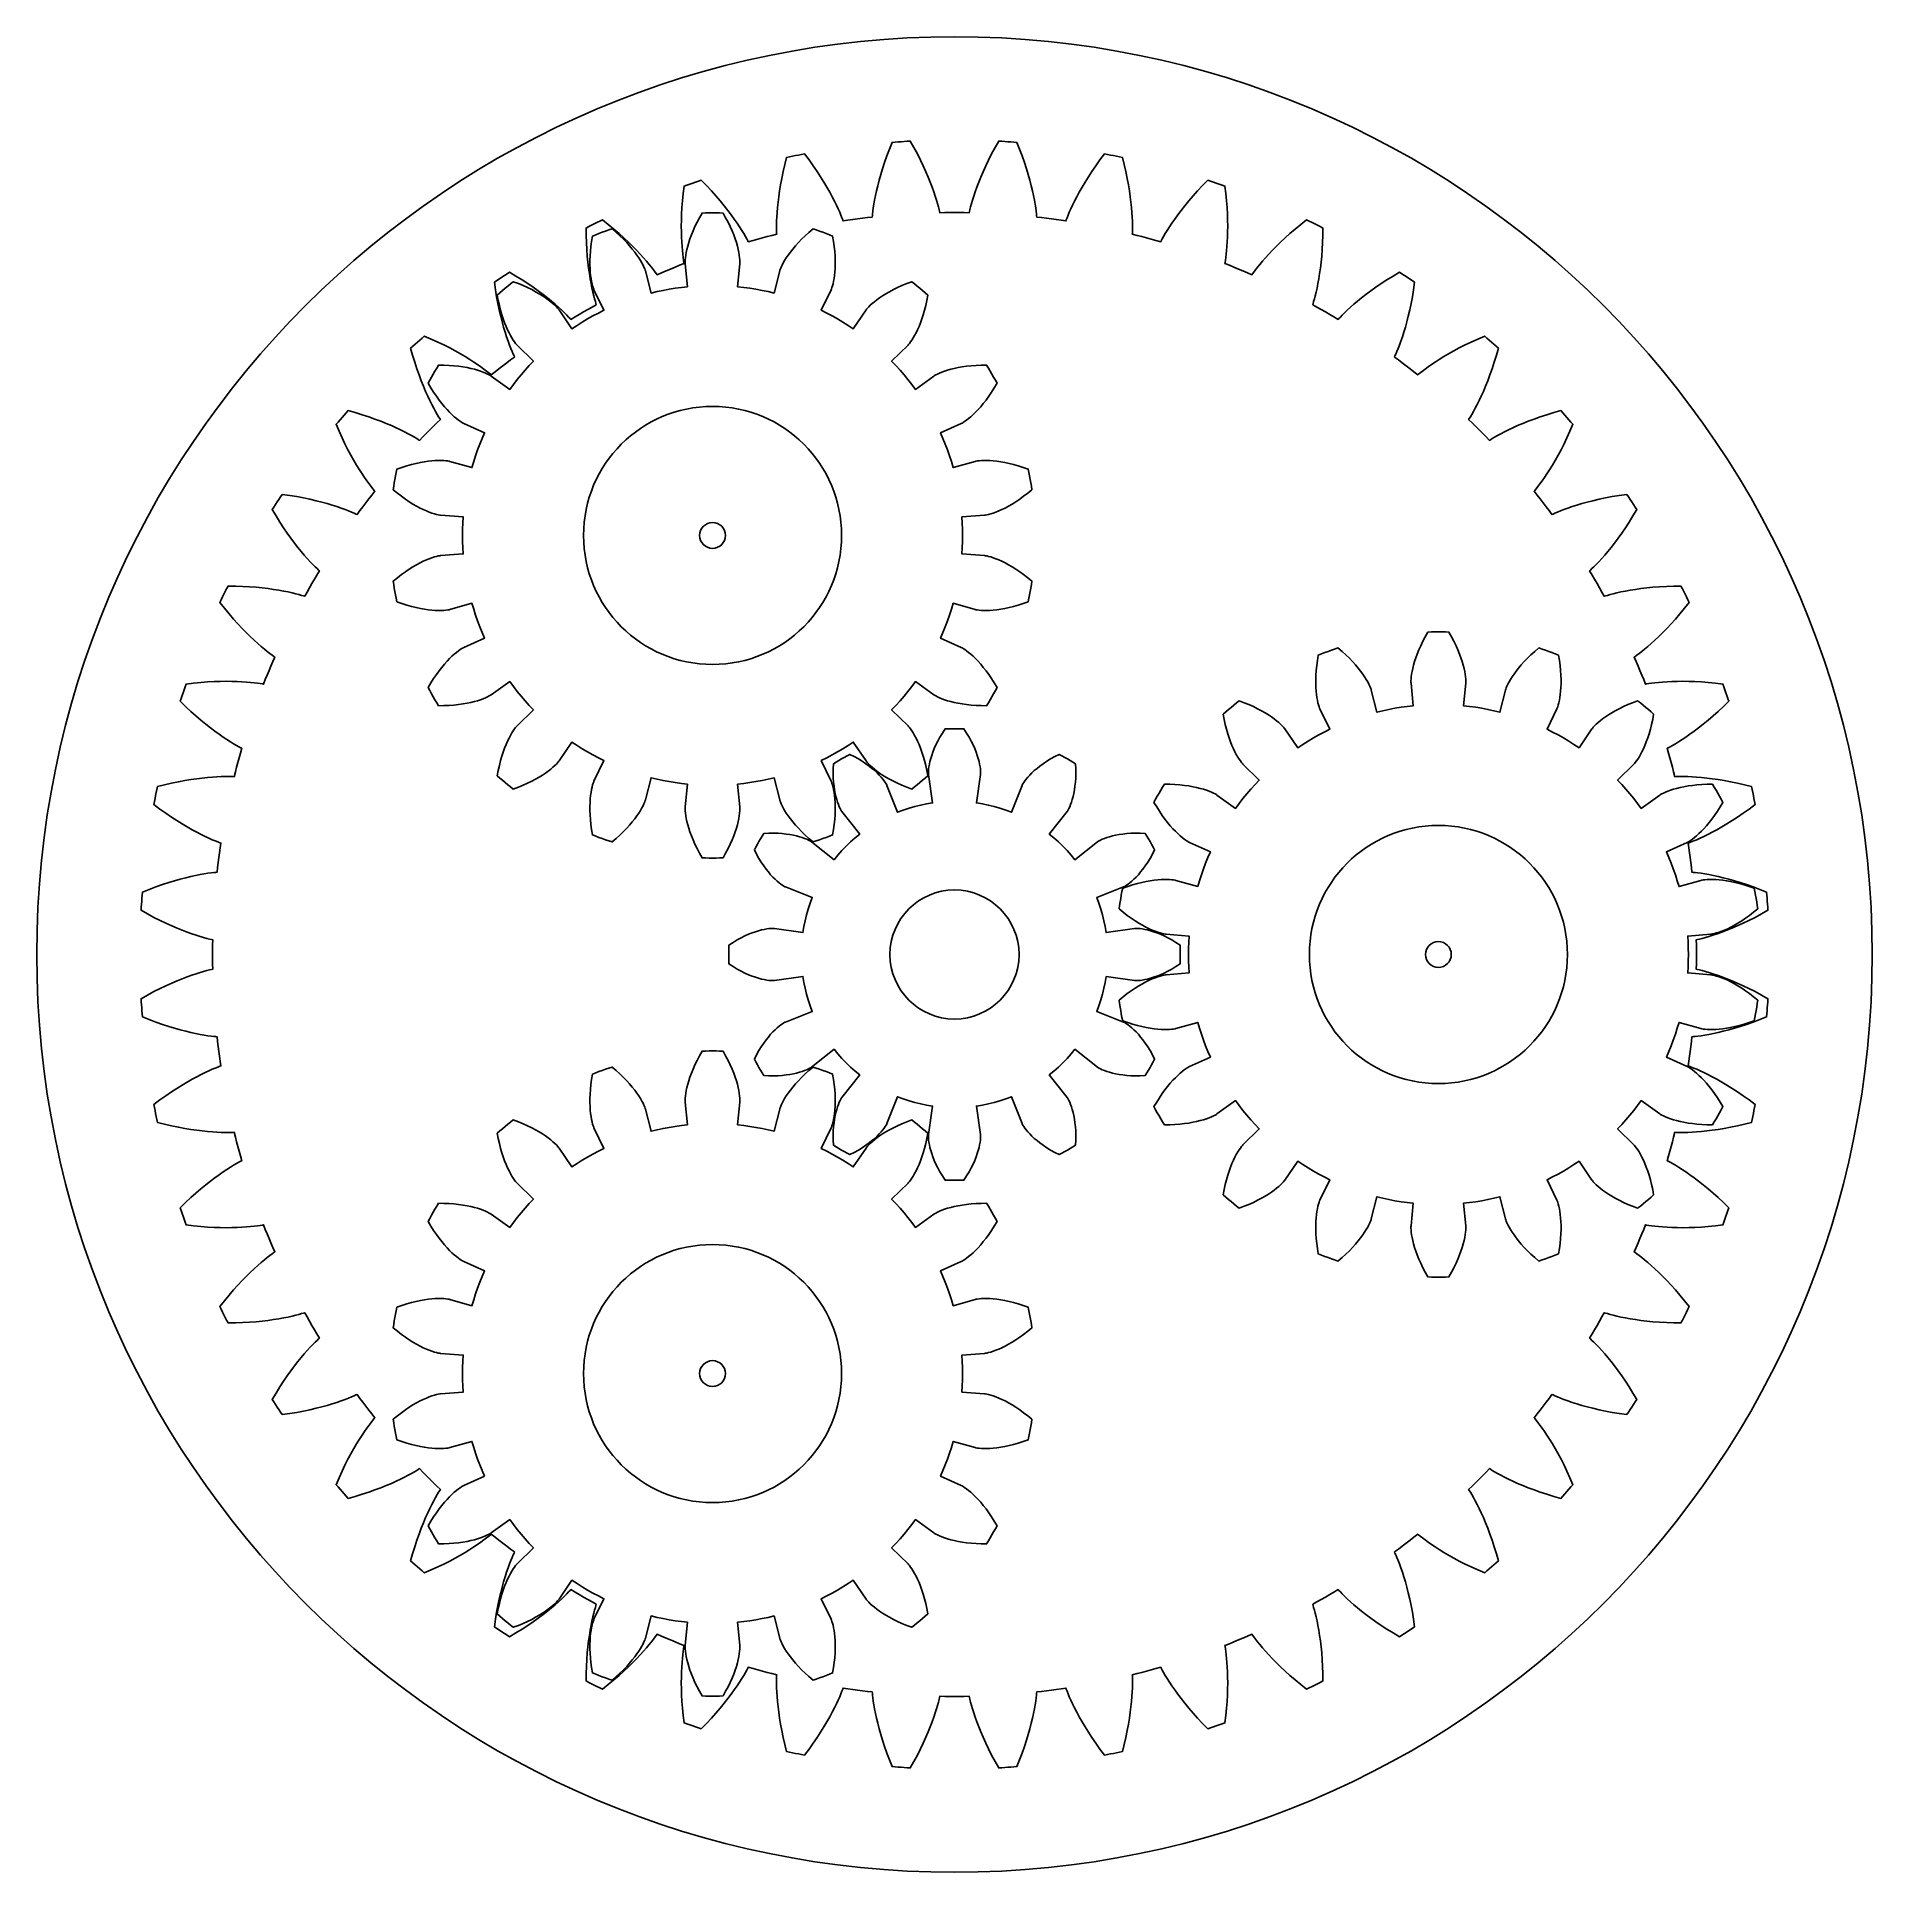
# Model space of a CAD drawing. Header units: metres. Extents: x -35.6 to 35.6, y -35.6 to 35.6.
import ezdxf

# ---------------------------------------------------------------- set-up
doc = ezdxf.new("R2010")
doc.units = ezdxf.units.M

msp = doc.modelspace()

# ---------------------------------------------------------------- linework, layer by layer
at = {"layer": 'CARRIER_PINS'}
for centre in [(-9.375, 16.23798), (18.75, 0), (-9.375, -16.23798)]:
    msp.add_circle(centre, 0.5, dxfattribs=at)
at = {"layer": 'PLANETS'}
for points in [[(0.28597, 16.95447), (1.16759, 17.01986), (1.19753, 17.0236), (1.25204, 17.03339), (1.32238, 17.0495), (1.40536, 17.07234), (1.49913, 17.10229), (1.60242, 17.13975), (1.71423, 17.18509), (1.83377, 17.23867), (1.96039, 17.30087), (2.09347, 17.37206), (2.23247, 17.4526), (2.37689, 17.54286), (2.52623, 17.64321), (2.68001, 17.75401), (2.83775, 17.87564), (2.99898, 18.00846), (2.97913, 18.14206), (2.95783, 18.27544), (2.9351, 18.40858), (2.91092, 18.54147), (2.88532, 18.67408), (2.85828, 18.80642), (2.66135, 18.87608), (2.47152, 18.93642), (2.28911, 18.98795), (2.11446, 19.03117), (1.94788, 19.06659), (1.78971, 19.09473), (1.64031, 19.11611), (1.50006, 19.13126), (1.36939, 19.14072), (1.24882, 19.14508), (1.13896, 19.14496), (1.04059, 19.14103), (0.9548, 19.13411), (0.8832, 19.12519), (0.82862, 19.11575), (0.79921, 19.10902), (-0.0516, 18.86893), (-0.11936, 19.09818), (-0.19275, 19.32568), (-0.27173, 19.5513), (-0.35625, 19.7749), (-0.44627, 19.99635), (-0.54172, 20.21551), (0.26437, 20.57848), (0.29122, 20.59224), (0.33911, 20.62008), (0.39969, 20.65928), (0.46986, 20.70912), (0.54773, 20.76934), (0.63197, 20.83986), (0.72153, 20.92071), (0.81554, 21.01195), (0.91325, 21.1137), (1.01396, 21.22611), (1.11703, 21.34934), (1.22187, 21.48355), (1.32788, 21.62892), (1.43449, 21.78564), (1.54112, 21.95388), (1.6472, 22.13384), (1.58285, 22.25259), (1.51722, 22.37064), (1.45032, 22.48798), (1.38215, 22.60458), (1.31273, 22.72044), (1.24206, 22.83555), (1.03318, 22.83366), (0.83416, 22.82543), (0.64513, 22.81147), (0.46623, 22.79235), (0.29758, 22.76866), (0.13933, 22.74101), (-0.00837, 22.71), (-0.14535, 22.67626), (-0.27137, 22.64046), (-0.38616, 22.60332), (-0.48936, 22.56563), (-0.58045, 22.5283), (-0.6587, 22.49245), (-0.72293, 22.45959), (-0.77098, 22.43204), (-0.79632, 22.41566), (-1.51371, 21.89906), (-1.65579, 22.0913), (-1.80256, 22.27998), (-1.95394, 22.46498), (-2.10985, 22.64619), (-2.27017, 22.8235), (-2.43483, 22.9968), (-1.80149, 23.61358), (-1.78097, 23.63569), (-1.74549, 23.67823), (-1.70197, 23.73578), (-1.65308, 23.80661), (-1.6005, 23.88984), (-1.54546, 23.98492), (-1.48895, 24.09152), (-1.43182, 24.20941), (-1.37481, 24.33845), (-1.31862, 24.47852), (-1.2639, 24.62957), (-1.21129, 24.79154), (-1.1614, 24.96441), (-1.11482, 25.14814), (-1.07216, 25.34271), (-1.03402, 25.54809), (-1.13511, 25.63767), (-1.23716, 25.72615), (-1.34015, 25.81353), (-1.44409, 25.89979), (-1.54895, 25.98492), (-1.65473, 26.06892), (-1.85037, 25.9957), (-2.03457, 25.9199), (-2.20742, 25.84213), (-2.36899, 25.76297), (-2.51937, 25.68303), (-2.65862, 25.60292), (-2.78681, 25.52326), (-2.90399, 25.44471), (-3.01017, 25.36797), (-3.10533, 25.29381), (-3.18941, 25.22309), (-3.26224, 25.15686), (-3.32351, 25.09641), (-3.37263, 25.04356), (-3.40836, 25.00124), (-3.42658, 24.97718), (-3.92401, 24.24637), (-4.12327, 24.37843), (-4.32572, 24.50553), (-4.53125, 24.6276), (-4.73973, 24.74456), (-4.95103, 24.85634), (-5.16502, 24.96287), (-4.78084, 25.75907), (-4.76911, 25.78687), (-4.75033, 25.83897), (-4.72911, 25.90794), (-4.7074, 25.99122), (-4.68645, 26.08741), (-4.66725, 26.19558), (-4.65061, 26.31508), (-4.63724, 26.44541), (-4.6278, 26.58616), (-4.62291, 26.737), (-4.62316, 26.89765), (-4.62912, 27.06785), (-4.64135, 27.24736), (-4.66042, 27.43594), (-4.68688, 27.63336), (-4.72129, 27.8394), (-4.84692, 27.88901), (-4.97308, 27.93725), (-5.09975, 27.98413), (-5.22692, 28.02964), (-5.35457, 28.07378), (-5.4827, 28.11653), (-5.64149, 27.98081), (-5.78867, 27.84658), (-5.92449, 27.71438), (-6.04925, 27.58474), (-6.16321, 27.45819), (-6.26667, 27.33528), (-6.35988, 27.21658), (-6.44312, 27.10269), (-6.51665, 26.99427), (-6.58072, 26.89203), (-6.63554, 26.79682), (-6.68133, 26.70967), (-6.71823, 26.63192), (-6.7463, 26.56545), (-6.76541, 26.51346), (-6.77429, 26.48463), (-6.99178, 25.62775), (-7.22418, 25.6837), (-7.4579, 25.73389), (-7.69278, 25.7783), (-7.92869, 25.8169), (-8.16548, 25.84967), (-8.403, 25.87659), (-8.3143, 26.75617), (-8.31279, 26.7863), (-8.31296, 26.84169), (-8.31661, 26.91375), (-8.32469, 26.99944), (-8.33791, 27.097), (-8.35687, 27.20521), (-8.3821, 27.3232), (-8.41411, 27.45023), (-8.45338, 27.58572), (-8.50038, 27.72914), (-8.55555, 27.88002), (-8.61936, 28.03792), (-8.69226, 28.20241), (-8.77468, 28.3731), (-8.86706, 28.54956), (-8.96986, 28.73141), (-9.10488, 28.73506), (-9.23993, 28.73725), (-9.375, 28.73798), (-9.51007, 28.73725), (-9.64512, 28.73506), (-9.78014, 28.73141), (-9.88294, 28.54956), (-9.97532, 28.3731), (-10.05774, 28.20241), (-10.13064, 28.03792), (-10.19445, 27.88002), (-10.24962, 27.72914), (-10.29662, 27.58572), (-10.33589, 27.45023), (-10.3679, 27.3232), (-10.39313, 27.20521), (-10.41209, 27.097), (-10.42531, 26.99944), (-10.43339, 26.91375), (-10.43704, 26.84169), (-10.43721, 26.7863), (-10.4357, 26.75617), (-10.347, 25.87659), (-10.58452, 25.84967), (-10.82131, 25.8169), (-11.05722, 25.7783), (-11.2921, 25.73389), (-11.52582, 25.6837), (-11.75822, 25.62775), (-11.97571, 26.48463), (-11.98459, 26.51346), (-12.0037, 26.56545), (-12.03177, 26.63192), (-12.06867, 26.70967), (-12.11446, 26.79682), (-12.16928, 26.89203), (-12.23335, 26.99427), (-12.30688, 27.10269), (-12.39012, 27.21658), (-12.48333, 27.33528), (-12.58679, 27.45819), (-12.70075, 27.58474), (-12.82551, 27.71438), (-12.96133, 27.84658), (-13.10851, 27.98081), (-13.2673, 28.11653), (-13.39543, 28.07378), (-13.52308, 28.02964), (-13.65025, 27.98413), (-13.77692, 27.93725), (-13.90308, 27.88901), (-14.02871, 27.8394), (-14.06312, 27.63336), (-14.08958, 27.43594), (-14.10865, 27.24736), (-14.12088, 27.06785), (-14.12684, 26.89765), (-14.12709, 26.737), (-14.1222, 26.58616), (-14.11276, 26.44541), (-14.09939, 26.31508), (-14.08275, 26.19558), (-14.06355, 26.08741), (-14.0426, 25.99122), (-14.02089, 25.90794), (-13.99967, 25.83897), (-13.98089, 25.78687), (-13.96916, 25.75907), (-13.58498, 24.96287), (-13.79897, 24.85634), (-14.01027, 24.74456), (-14.21875, 24.6276), (-14.42428, 24.50553), (-14.62673, 24.37843), (-14.82599, 24.24637), (-15.32342, 24.97718), (-15.34164, 25.00124), (-15.37737, 25.04356), (-15.42649, 25.09641), (-15.48776, 25.15686), (-15.56059, 25.22309), (-15.64467, 25.29381), (-15.73983, 25.36797), (-15.84601, 25.44471), (-15.96319, 25.52326), (-16.09138, 25.60292), (-16.23063, 25.68303), (-16.38101, 25.76297), (-16.54258, 25.84213), (-16.71543, 25.9199), (-16.89963, 25.9957), (-17.09527, 26.06892), (-17.20105, 25.98492), (-17.30591, 25.89979), (-17.40985, 25.81353), (-17.51284, 25.72615), (-17.61489, 25.63767), (-17.71598, 25.54809), (-17.67784, 25.34271), (-17.63518, 25.14814), (-17.5886, 24.96441), (-17.53871, 24.79154), (-17.4861, 24.62957), (-17.43138, 24.47852), (-17.37519, 24.33845), (-17.31818, 24.20941), (-17.26105, 24.09152), (-17.20454, 23.98492), (-17.1495, 23.88984), (-17.09692, 23.80661), (-17.04803, 23.73578), (-17.00451, 23.67823), (-16.96903, 23.63569), (-16.94851, 23.61358), (-16.31517, 22.9968), (-16.47983, 22.8235), (-16.64015, 22.64619), (-16.79606, 22.46498), (-16.94744, 22.27998), (-17.09421, 22.0913), (-17.23629, 21.89906), (-17.95368, 22.41566), (-17.97902, 22.43204), (-18.02707, 22.45959), (-18.0913, 22.49245), (-18.16955, 22.5283), (-18.26064, 22.56563), (-18.36384, 22.60332), (-18.47863, 22.64046), (-18.60465, 22.67626), (-18.74163, 22.71), (-18.88933, 22.74101), (-19.04758, 22.76866), (-19.21623, 22.79235), (-19.39513, 22.81147), (-19.58416, 22.82543), (-19.78318, 22.83366), (-19.99206, 22.83555), (-20.06273, 22.72044), (-20.13215, 22.60458), (-20.20032, 22.48798), (-20.26722, 22.37064), (-20.33285, 22.25259), (-20.3972, 22.13384), (-20.29112, 21.95388), (-20.18449, 21.78564), (-20.07788, 21.62892), (-19.97187, 21.48355), (-19.86703, 21.34934), (-19.76396, 21.22611), (-19.66325, 21.1137), (-19.56554, 21.01195), (-19.47153, 20.92071), (-19.38197, 20.83986), (-19.29773, 20.76934), (-19.21986, 20.70912), (-19.14969, 20.65928), (-19.08911, 20.62008), (-19.04122, 20.59224), (-19.01437, 20.57848), (-18.20828, 20.21551), (-18.30373, 19.99635), (-18.39375, 19.7749), (-18.47827, 19.5513), (-18.55725, 19.32568), (-18.63064, 19.09818), (-18.6984, 18.86893), (-19.54921, 19.10902), (-19.57862, 19.11575), (-19.6332, 19.12519), (-19.7048, 19.13411), (-19.79059, 19.14103), (-19.88896, 19.14496), (-19.99882, 19.14508), (-20.11939, 19.14072), (-20.25006, 19.13126), (-20.39031, 19.11611), (-20.53971, 19.09473), (-20.69788, 19.06659), (-20.86446, 19.03117), (-21.03911, 18.98795), (-21.22152, 18.93642), (-21.41135, 18.87608), (-21.60828, 18.80642), (-21.63532, 18.67408), (-21.66092, 18.54147), (-21.6851, 18.40858), (-21.70783, 18.27544), (-21.72913, 18.14206), (-21.74898, 18.00846), (-21.58775, 17.87564), (-21.43001, 17.75401), (-21.27623, 17.64321), (-21.12689, 17.54286), (-20.98247, 17.4526), (-20.84347, 17.37206), (-20.71039, 17.30087), (-20.58377, 17.23867), (-20.46423, 17.18509), (-20.35242, 17.13975), (-20.24913, 17.10229), (-20.15536, 17.07234), (-20.07238, 17.0495), (-20.00204, 17.03339), (-19.94753, 17.0236), (-19.91759, 17.01986), (-19.03597, 16.95447), (-19.0507, 16.71588), (-19.05955, 16.477), (-19.0625, 16.23798), (-19.05955, 15.99895), (-19.0507, 15.76007), (-19.03597, 15.52148), (-19.91759, 15.45609), (-19.94753, 15.45235), (-20.00204, 15.44256), (-20.07238, 15.42645), (-20.15536, 15.40362), (-20.24913, 15.37366), (-20.35242, 15.3362), (-20.46423, 15.29087), (-20.58377, 15.23728), (-20.71039, 15.17508), (-20.84347, 15.10389), (-20.98247, 15.02335), (-21.12689, 14.93309), (-21.27623, 14.83274), (-21.43001, 14.72194), (-21.58775, 14.60031), (-21.74898, 14.4675), (-21.72913, 14.33389), (-21.70783, 14.20052), (-21.6851, 14.06737), (-21.66092, 13.93449), (-21.63532, 13.80187), (-21.60828, 13.66953), (-21.41135, 13.59987), (-21.22152, 13.53953), (-21.03911, 13.488), (-20.86446, 13.44478), (-20.69788, 13.40936), (-20.53971, 13.38122), (-20.39031, 13.35984), (-20.25006, 13.3447), (-20.11939, 13.33523), (-19.99882, 13.33087), (-19.88896, 13.33099), (-19.79059, 13.33492), (-19.7048, 13.34184), (-19.6332, 13.35076), (-19.57862, 13.36021), (-19.54921, 13.36693), (-18.6984, 13.60702), (-18.63064, 13.37778), (-18.55725, 13.15028), (-18.47827, 12.92466), (-18.39375, 12.70105), (-18.30373, 12.4796), (-18.20828, 12.26044), (-19.01437, 11.89747), (-19.04122, 11.88371), (-19.08911, 11.85587), (-19.14969, 11.81668), (-19.21986, 11.76683), (-19.29773, 11.70661), (-19.38197, 11.63609), (-19.47153, 11.55524), (-19.56554, 11.464), (-19.66325, 11.36225), (-19.76396, 11.24984), (-19.86703, 11.12661), (-19.97187, 10.9924), (-20.07788, 10.84703), (-20.18449, 10.69031), (-20.29112, 10.52207), (-20.3972, 10.34212), (-20.33285, 10.22336), (-20.26722, 10.10531), (-20.20032, 9.98798), (-20.13215, 9.87137), (-20.06273, 9.75551), (-19.99206, 9.6404), (-19.78318, 9.6423), (-19.58416, 9.65052), (-19.39513, 9.66448), (-19.21623, 9.68361), (-19.04758, 9.70729), (-18.88933, 9.73495), (-18.74163, 9.76596), (-18.60465, 9.79969), (-18.47863, 9.83549), (-18.36384, 9.87263), (-18.26064, 9.91032), (-18.16955, 9.94765), (-18.0913, 9.9835), (-18.02707, 10.01637), (-17.97902, 10.04391), (-17.95368, 10.06029), (-17.23629, 10.5769), (-17.09421, 10.38465), (-16.94744, 10.19597), (-16.79606, 10.01097), (-16.64015, 9.82976), (-16.47983, 9.65245), (-16.31517, 9.47916), (-16.94851, 8.86237), (-16.96903, 8.84026), (-17.00451, 8.79772), (-17.04803, 8.74017), (-17.09692, 8.66934), (-17.1495, 8.58611), (-17.20454, 8.49103), (-17.26105, 8.38443), (-17.31818, 8.26654), (-17.37519, 8.1375), (-17.43138, 7.99743), (-17.4861, 7.84638), (-17.53871, 7.68441), (-17.5886, 7.51154), (-17.63518, 7.32782), (-17.67784, 7.13325), (-17.71598, 6.92787), (-17.61489, 6.83828), (-17.51284, 6.7498), (-17.40985, 6.66242), (-17.30591, 6.57616), (-17.20105, 6.49103), (-17.09527, 6.40704), (-16.89963, 6.48026), (-16.71543, 6.55605), (-16.54258, 6.63383), (-16.38101, 6.71298), (-16.23063, 6.79292), (-16.09138, 6.87303), (-15.96319, 6.95269), (-15.84601, 7.03124), (-15.73983, 7.10798), (-15.64467, 7.18214), (-15.56059, 7.25286), (-15.48776, 7.31909), (-15.42649, 7.37954), (-15.37737, 7.43239), (-15.34164, 7.47471), (-15.32342, 7.49877), (-14.82599, 8.22958), (-14.62673, 8.09752), (-14.42428, 7.97042), (-14.21875, 7.84836), (-14.01027, 7.7314), (-13.79897, 7.61962), (-13.58498, 7.51308), (-13.96916, 6.71689), (-13.98089, 6.68909), (-13.99967, 6.63698), (-14.02089, 6.56802), (-14.0426, 6.48473), (-14.06355, 6.38854), (-14.08275, 6.28037), (-14.09939, 6.16087), (-14.11276, 6.03055), (-14.1222, 5.8898), (-14.12709, 5.73895), (-14.12684, 5.5783), (-14.12088, 5.4081), (-14.10865, 5.22859), (-14.08958, 5.04002), (-14.06312, 4.84259), (-14.02871, 4.63655), (-13.90308, 4.58695), (-13.77692, 4.5387), (-13.65025, 4.49182), (-13.52308, 4.44631), (-13.39543, 4.40218), (-13.2673, 4.35943), (-13.10851, 4.49514), (-12.96133, 4.62937), (-12.82551, 4.76157), (-12.70075, 4.89121), (-12.58679, 5.01776), (-12.48333, 5.14067), (-12.39012, 5.25937), (-12.30688, 5.37326), (-12.23335, 5.48169), (-12.16928, 5.58392), (-12.11446, 5.67913), (-12.06867, 5.76628), (-12.03177, 5.84404), (-12.0037, 5.9105), (-11.98459, 5.96249), (-11.97571, 5.99133), (-11.75822, 6.8482), (-11.52582, 6.79226), (-11.2921, 6.74206), (-11.05722, 6.69765), (-10.82131, 6.65905), (-10.58452, 6.62628), (-10.347, 6.59936), (-10.4357, 5.71978), (-10.43721, 5.68965), (-10.43704, 5.63426), (-10.43339, 5.5622), (-10.42531, 5.47651), (-10.41209, 5.37896), (-10.39313, 5.27074), (-10.3679, 5.15276), (-10.33589, 5.02572), (-10.29662, 4.89023), (-10.24962, 4.74681), (-10.19445, 4.59593), (-10.13064, 4.43803), (-10.05774, 4.27354), (-9.97532, 4.10286), (-9.88294, 3.92639), (-9.78014, 3.74454), (-9.64512, 3.7409), (-9.51007, 3.73871), (-9.375, 3.73798), (-9.23993, 3.73871), (-9.10488, 3.7409), (-8.96986, 3.74454), (-8.86706, 3.92639), (-8.77468, 4.10286), (-8.69226, 4.27354), (-8.61936, 4.43803), (-8.55555, 4.59593), (-8.50038, 4.74681), (-8.45338, 4.89023), (-8.41411, 5.02572), (-8.3821, 5.15276), (-8.35687, 5.27074), (-8.33791, 5.37896), (-8.32469, 5.47651), (-8.31661, 5.5622), (-8.31296, 5.63426), (-8.31279, 5.68965), (-8.3143, 5.71978), (-8.403, 6.59936), (-8.16548, 6.62628), (-7.92869, 6.65905), (-7.69278, 6.69765), (-7.4579, 6.74206), (-7.22418, 6.79226), (-6.99178, 6.8482), (-6.77429, 5.99133), (-6.76541, 5.96249), (-6.7463, 5.9105), (-6.71823, 5.84404), (-6.68133, 5.76628), (-6.63554, 5.67913), (-6.58072, 5.58392), (-6.51665, 5.48169), (-6.44312, 5.37326), (-6.35988, 5.25937), (-6.26667, 5.14067), (-6.16321, 5.01776), (-6.04925, 4.89121), (-5.92449, 4.76157), (-5.78867, 4.62937), (-5.64149, 4.49514), (-5.4827, 4.35943), (-5.35457, 4.40218), (-5.22692, 4.44631), (-5.09975, 4.49182), (-4.97308, 4.5387), (-4.84692, 4.58695), (-4.72129, 4.63655), (-4.68688, 4.84259), (-4.66042, 5.04002), (-4.64135, 5.22859), (-4.62912, 5.4081), (-4.62316, 5.5783), (-4.62291, 5.73895), (-4.6278, 5.8898), (-4.63724, 6.03055), (-4.65061, 6.16087), (-4.66725, 6.28037), (-4.68645, 6.38854), (-4.7074, 6.48473), (-4.72911, 6.56802), (-4.75033, 6.63698), (-4.76911, 6.68909), (-4.78084, 6.71689), (-5.16502, 7.51308), (-4.95103, 7.61962), (-4.73973, 7.7314), (-4.53125, 7.84836), (-4.32572, 7.97042), (-4.12327, 8.09752), (-3.92401, 8.22958), (-3.42658, 7.49877), (-3.40836, 7.47471), (-3.37263, 7.43239), (-3.32351, 7.37954), (-3.26224, 7.31909), (-3.18941, 7.25286), (-3.10533, 7.18214), (-3.01017, 7.10798), (-2.90399, 7.03124), (-2.78681, 6.95269), (-2.65862, 6.87303), (-2.51937, 6.79292), (-2.36899, 6.71298), (-2.20742, 6.63383), (-2.03457, 6.55605), (-1.85037, 6.48026), (-1.65473, 6.40704), (-1.54895, 6.49103), (-1.44409, 6.57616), (-1.34015, 6.66242), (-1.23716, 6.7498), (-1.13511, 6.83828), (-1.03402, 6.92787), (-1.07216, 7.13325), (-1.11482, 7.32782), (-1.1614, 7.51154), (-1.21129, 7.68441), (-1.2639, 7.84638), (-1.31862, 7.99743), (-1.37481, 8.1375), (-1.43182, 8.26654), (-1.48895, 8.38443), (-1.54546, 8.49103), (-1.6005, 8.58611), (-1.65308, 8.66934), (-1.70197, 8.74017), (-1.74549, 8.79772), (-1.78097, 8.84026), (-1.80149, 8.86237), (-2.43483, 9.47916), (-2.27017, 9.65245), (-2.10985, 9.82976), (-1.95394, 10.01097), (-1.80256, 10.19597), (-1.65579, 10.38465), (-1.51371, 10.5769), (-0.79632, 10.06029), (-0.77098, 10.04391), (-0.72293, 10.01637), (-0.6587, 9.9835), (-0.58045, 9.94765), (-0.48936, 9.91032), (-0.38616, 9.87263), (-0.27137, 9.83549), (-0.14535, 9.79969), (-0.00837, 9.76596), (0.13933, 9.73495), (0.29758, 9.70729), (0.46623, 9.68361), (0.64513, 9.66448), (0.83416, 9.65052), (1.03318, 9.6423), (1.24206, 9.6404), (1.31273, 9.75551), (1.38215, 9.87137), (1.45032, 9.98798), (1.51722, 10.10531), (1.58285, 10.22336), (1.6472, 10.34212), (1.54112, 10.52207), (1.43449, 10.69031), (1.32788, 10.84703), (1.22187, 10.9924), (1.11703, 11.12661), (1.01396, 11.24984), (0.91325, 11.36225), (0.81554, 11.464), (0.72153, 11.55524), (0.63197, 11.63609), (0.54773, 11.70661), (0.46986, 11.76683), (0.39969, 11.81668), (0.33911, 11.85587), (0.29122, 11.88371), (0.26437, 11.89747), (-0.54172, 12.26044), (-0.44627, 12.4796), (-0.35625, 12.70105), (-0.27173, 12.92466), (-0.19275, 13.15028), (-0.11936, 13.37778), (-0.0516, 13.60702), (0.79921, 13.36693), (0.82862, 13.36021), (0.8832, 13.35076), (0.9548, 13.34184), (1.04059, 13.33492), (1.13896, 13.33099), (1.24882, 13.33087), (1.36939, 13.33523), (1.50006, 13.3447), (1.64031, 13.35984), (1.78971, 13.38122), (1.94788, 13.40936), (2.11446, 13.44478), (2.28911, 13.488), (2.47152, 13.53953), (2.66135, 13.59987), (2.85828, 13.66953), (2.88532, 13.80187), (2.91092, 13.93449), (2.9351, 14.06737), (2.95783, 14.20052), (2.97913, 14.33389), (2.99898, 14.4675), (2.83775, 14.60031), (2.68001, 14.72194), (2.52623, 14.83274), (2.37689, 14.93309), (2.23247, 15.02335), (2.09347, 15.10389), (1.96039, 15.17508), (1.83377, 15.23728), (1.71423, 15.29087), (1.60242, 15.3362), (1.49913, 15.37366), (1.40536, 15.40362), (1.32238, 15.42645), (1.25204, 15.44256), (1.19753, 15.45235), (1.16759, 15.45609), (0.28597, 15.52148), (0.3007, 15.76007), (0.30955, 15.99895), (0.3125, 16.23798), (0.30955, 16.477), (0.3007, 16.71588)], [(9.4266, 2.63096), (8.57579, 2.87105), (8.54638, 2.87777), (8.4918, 2.88722), (8.4202, 2.89614), (8.33441, 2.90306), (8.23604, 2.90698), (8.12618, 2.90711), (8.00561, 2.90275), (7.87494, 2.89328), (7.73469, 2.87813), (7.58529, 2.85676), (7.42712, 2.82862), (7.26054, 2.79319), (7.08589, 2.74997), (6.90348, 2.69845), (6.71365, 2.6381), (6.51672, 2.56844), (6.48968, 2.43611), (6.46408, 2.30349), (6.4399, 2.1706), (6.41717, 2.03746), (6.39587, 1.90408), (6.37602, 1.77048), (6.53725, 1.63767), (6.69499, 1.51604), (6.84877, 1.40523), (6.99811, 1.30488), (7.14253, 1.21462), (7.28153, 1.13408), (7.41461, 1.0629), (7.54123, 1.0007), (7.66077, 0.94711), (7.77258, 0.90177), (7.87587, 0.86432), (7.96964, 0.83436), (8.05262, 0.81152), (8.12296, 0.79541), (8.17747, 0.78563), (8.20741, 0.78188), (9.08903, 0.7165), (9.0743, 0.47791), (9.06545, 0.23903), (9.0625, 0), (9.06545, -0.23903), (9.0743, -0.47791), (9.08903, -0.7165), (8.20741, -0.78188), (8.17747, -0.78563), (8.12296, -0.79541), (8.05262, -0.81152), (7.96964, -0.83436), (7.87587, -0.86432), (7.77258, -0.90177), (7.66077, -0.94711), (7.54123, -1.0007), (7.41461, -1.0629), (7.28153, -1.13408), (7.14253, -1.21462), (6.99811, -1.30488), (6.84877, -1.40523), (6.69499, -1.51604), (6.53725, -1.63767), (6.37602, -1.77048), (6.39587, -1.90408), (6.41717, -2.03746), (6.4399, -2.1706), (6.46408, -2.30349), (6.48968, -2.43611), (6.51672, -2.56844), (6.71365, -2.6381), (6.90348, -2.69845), (7.08589, -2.74997), (7.26054, -2.79319), (7.42712, -2.82862), (7.58529, -2.85676), (7.73469, -2.87813), (7.87494, -2.89328), (8.00561, -2.90275), (8.12618, -2.90711), (8.23604, -2.90698), (8.33441, -2.90306), (8.4202, -2.89614), (8.4918, -2.88722), (8.54638, -2.87777), (8.57579, -2.87105), (9.4266, -2.63096), (9.49436, -2.8602), (9.56775, -3.0877), (9.64673, -3.31332), (9.73125, -3.53692), (9.82127, -3.75837), (9.91672, -3.97753), (9.11063, -4.34051), (9.08378, -4.35426), (9.03589, -4.38211), (8.97531, -4.4213), (8.90514, -4.47114), (8.82727, -4.53136), (8.74303, -4.60189), (8.65347, -4.68273), (8.55946, -4.77397), (8.46175, -4.87573), (8.36104, -4.98814), (8.25797, -5.11136), (8.15313, -5.24557), (8.04712, -5.39095), (7.94051, -5.54766), (7.83388, -5.71591), (7.7278, -5.89586), (7.79215, -6.01461), (7.85778, -6.13266), (7.92468, -6.25), (7.99285, -6.36661), (8.06227, -6.48247), (8.13294, -6.59757), (8.34182, -6.59568), (8.54084, -6.58746), (8.72987, -6.57349), (8.90877, -6.55437), (9.07742, -6.53068), (9.23567, -6.50303), (9.38337, -6.47202), (9.52035, -6.43828), (9.64637, -6.40249), (9.76116, -6.36535), (9.86436, -6.32765), (9.95545, -6.29032), (10.0337, -6.25448), (10.09793, -6.22161), (10.14598, -6.19406), (10.17132, -6.17769), (10.88871, -5.66108), (11.03079, -5.85332), (11.17756, -6.042), (11.32894, -6.227), (11.48485, -6.40821), (11.64517, -6.58552), (11.80983, -6.75882), (11.17649, -7.3756), (11.15597, -7.39771), (11.12049, -7.44025), (11.07697, -7.4978), (11.02808, -7.56864), (10.9755, -7.65186), (10.92046, -7.74695), (10.86395, -7.85355), (10.80682, -7.97144), (10.74981, -8.10047), (10.69362, -8.24055), (10.6389, -8.39159), (10.58629, -8.55357), (10.5364, -8.72643), (10.48982, -8.91016), (10.44716, -9.10473), (10.40902, -9.31011), (10.51011, -9.39969), (10.61216, -9.48818), (10.71515, -9.57556), (10.81909, -9.66182), (10.92395, -9.74695), (11.02973, -9.83094), (11.22537, -9.75772), (11.40957, -9.68192), (11.58242, -9.60415), (11.74399, -9.52499), (11.89437, -9.44505), (12.03362, -9.36494), (12.16181, -9.28528), (12.27899, -9.20673), (12.38517, -9.13), (12.48033, -9.05583), (12.56441, -8.98512), (12.63724, -8.91889), (12.69851, -8.85844), (12.74763, -8.80558), (12.78336, -8.76326), (12.80158, -8.73921), (13.29901, -8.00839), (13.49827, -8.14045), (13.70072, -8.26755), (13.90625, -8.38962), (14.11473, -8.50658), (14.32603, -8.61836), (14.54002, -8.72489), (14.15584, -9.52109), (14.14411, -9.54889), (14.12533, -9.601), (14.10411, -9.66996), (14.0824, -9.75324), (14.06145, -9.84943), (14.04225, -9.95761), (14.02561, -10.07711), (14.01224, -10.20743), (14.0028, -10.34818), (13.99791, -10.49903), (13.99816, -10.65968), (14.00412, -10.82988), (14.01635, -11.00938), (14.03542, -11.19796), (14.06188, -11.39538), (14.09629, -11.60142), (14.22192, -11.65103), (14.34808, -11.69928), (14.47475, -11.74616), (14.60192, -11.79167), (14.72957, -11.8358), (14.8577, -11.87855), (15.01649, -11.74283), (15.16367, -11.60861), (15.29949, -11.47641), (15.42425, -11.34676), (15.53821, -11.22021), (15.64167, -11.0973), (15.73488, -10.97861), (15.81812, -10.86472), (15.89165, -10.75629), (15.95572, -10.65405), (16.01054, -10.55884), (16.05633, -10.4717), (16.09323, -10.39394), (16.1213, -10.32747), (16.14041, -10.27548), (16.14929, -10.24665), (16.36678, -9.38978), (16.59918, -9.44572), (16.8329, -9.49591), (17.06778, -9.54033), (17.30369, -9.57893), (17.54048, -9.6117), (17.778, -9.63861), (17.6893, -10.51819), (17.68779, -10.54833), (17.68796, -10.60372), (17.69161, -10.67578), (17.69969, -10.76147), (17.71291, -10.85902), (17.73187, -10.96724), (17.7571, -11.08522), (17.78911, -11.21226), (17.82838, -11.34775), (17.87538, -11.49117), (17.93055, -11.64205), (17.99436, -11.79994), (18.06726, -11.96444), (18.14968, -12.13512), (18.24206, -12.31159), (18.34486, -12.49343), (18.47988, -12.49708), (18.61493, -12.49927), (18.75, -12.5), (18.88507, -12.49927), (19.02012, -12.49708), (19.15514, -12.49343), (19.25794, -12.31159), (19.35032, -12.13512), (19.43274, -11.96444), (19.50564, -11.79994), (19.56945, -11.64205), (19.62462, -11.49117), (19.67162, -11.34775), (19.71089, -11.21226), (19.7429, -11.08522), (19.76813, -10.96724), (19.78709, -10.85902), (19.80031, -10.76147), (19.80839, -10.67578), (19.81204, -10.60372), (19.81221, -10.54833), (19.8107, -10.51819), (19.722, -9.63861), (19.95952, -9.6117), (20.19631, -9.57893), (20.43222, -9.54033), (20.6671, -9.49591), (20.90082, -9.44572), (21.13322, -9.38978), (21.35071, -10.24665), (21.35959, -10.27548), (21.3787, -10.32747), (21.40677, -10.39394), (21.44367, -10.4717), (21.48946, -10.55884), (21.54428, -10.65405), (21.60835, -10.75629), (21.68188, -10.86472), (21.76512, -10.97861), (21.85833, -11.0973), (21.96179, -11.22021), (22.07575, -11.34676), (22.20051, -11.47641), (22.33633, -11.60861), (22.48351, -11.74283), (22.6423, -11.87855), (22.77043, -11.8358), (22.89808, -11.79167), (23.02525, -11.74616), (23.15192, -11.69928), (23.27808, -11.65103), (23.40371, -11.60142), (23.43812, -11.39538), (23.46458, -11.19796), (23.48365, -11.00938), (23.49588, -10.82988), (23.50184, -10.65968), (23.50209, -10.49903), (23.4972, -10.34818), (23.48776, -10.20743), (23.47439, -10.07711), (23.45775, -9.95761), (23.43855, -9.84943), (23.4176, -9.75324), (23.39589, -9.66996), (23.37467, -9.601), (23.35589, -9.54889), (23.34416, -9.52109), (22.95998, -8.72489), (23.17397, -8.61836), (23.38527, -8.50658), (23.59375, -8.38962), (23.79928, -8.26755), (24.00173, -8.14045), (24.20099, -8.00839), (24.69842, -8.73921), (24.71664, -8.76326), (24.75237, -8.80558), (24.80149, -8.85844), (24.86276, -8.91889), (24.93559, -8.98512), (25.01967, -9.05583), (25.11483, -9.13), (25.22101, -9.20673), (25.33819, -9.28528), (25.46638, -9.36494), (25.60563, -9.44505), (25.75601, -9.52499), (25.91758, -9.60415), (26.09043, -9.68192), (26.27463, -9.75772), (26.47027, -9.83094), (26.57605, -9.74695), (26.68091, -9.66182), (26.78485, -9.57556), (26.88784, -9.48818), (26.98989, -9.39969), (27.09098, -9.31011), (27.05284, -9.10473), (27.01018, -8.91016), (26.9636, -8.72643), (26.91371, -8.55357), (26.8611, -8.39159), (26.80638, -8.24055), (26.75019, -8.10047), (26.69318, -7.97144), (26.63605, -7.85355), (26.57954, -7.74695), (26.5245, -7.65186), (26.47192, -7.56864), (26.42303, -7.4978), (26.37951, -7.44025), (26.34403, -7.39771), (26.32351, -7.3756), (25.69017, -6.75882), (25.85483, -6.58552), (26.01515, -6.40821), (26.17106, -6.227), (26.32244, -6.042), (26.46921, -5.85332), (26.61129, -5.66108), (27.32868, -6.17769), (27.35402, -6.19406), (27.40207, -6.22161), (27.4663, -6.25448), (27.54455, -6.29032), (27.63564, -6.32765), (27.73884, -6.36535), (27.85363, -6.40249), (27.97965, -6.43828), (28.11663, -6.47202), (28.26433, -6.50303), (28.42258, -6.53068), (28.59123, -6.55437), (28.77013, -6.57349), (28.95916, -6.58746), (29.15818, -6.59568), (29.36706, -6.59757), (29.43773, -6.48247), (29.50715, -6.36661), (29.57532, -6.25), (29.64222, -6.13266), (29.70785, -6.01461), (29.7722, -5.89586), (29.66612, -5.71591), (29.55949, -5.54766), (29.45288, -5.39095), (29.34687, -5.24557), (29.24203, -5.11136), (29.13896, -4.98814), (29.03825, -4.87573), (28.94054, -4.77397), (28.84653, -4.68273), (28.75697, -4.60189), (28.67273, -4.53136), (28.59486, -4.47114), (28.52469, -4.4213), (28.46411, -4.38211), (28.41622, -4.35426), (28.38937, -4.34051), (27.58328, -3.97753), (27.67873, -3.75837), (27.76875, -3.53692), (27.85327, -3.31332), (27.93225, -3.0877), (28.00564, -2.8602), (28.0734, -2.63096), (28.92421, -2.87105), (28.95362, -2.87777), (29.0082, -2.88722), (29.0798, -2.89614), (29.16559, -2.90306), (29.26396, -2.90698), (29.37382, -2.90711), (29.49439, -2.90275), (29.62506, -2.89328), (29.76531, -2.87813), (29.91471, -2.85676), (30.07288, -2.82862), (30.23946, -2.79319), (30.41411, -2.74997), (30.59652, -2.69845), (30.78635, -2.6381), (30.98328, -2.56844), (31.01032, -2.43611), (31.03592, -2.30349), (31.0601, -2.1706), (31.08283, -2.03746), (31.10413, -1.90408), (31.12398, -1.77048), (30.96275, -1.63767), (30.80501, -1.51604), (30.65123, -1.40523), (30.50189, -1.30488), (30.35747, -1.21462), (30.21847, -1.13408), (30.08539, -1.0629), (29.95877, -1.0007), (29.83923, -0.94711), (29.72742, -0.90177), (29.62413, -0.86432), (29.53036, -0.83436), (29.44738, -0.81152), (29.37704, -0.79541), (29.32253, -0.78563), (29.29259, -0.78188), (28.41097, -0.7165), (28.4257, -0.47791), (28.43455, -0.23903), (28.4375, 0), (28.43455, 0.23903), (28.4257, 0.47791), (28.41097, 0.7165), (29.29259, 0.78188), (29.32253, 0.78563), (29.37704, 0.79541), (29.44738, 0.81152), (29.53036, 0.83436), (29.62413, 0.86432), (29.72742, 0.90177), (29.83923, 0.94711), (29.95877, 1.0007), (30.08539, 1.0629), (30.21847, 1.13408), (30.35747, 1.21462), (30.50189, 1.30488), (30.65123, 1.40523), (30.80501, 1.51604), (30.96275, 1.63767), (31.12398, 1.77048), (31.10413, 1.90408), (31.08283, 2.03746), (31.0601, 2.1706), (31.03592, 2.30349), (31.01032, 2.43611), (30.98328, 2.56844), (30.78635, 2.6381), (30.59652, 2.69845), (30.41411, 2.74997), (30.23946, 2.79319), (30.07288, 2.82862), (29.91471, 2.85676), (29.76531, 2.87813), (29.62506, 2.89328), (29.49439, 2.90275), (29.37382, 2.90711), (29.26396, 2.90698), (29.16559, 2.90306), (29.0798, 2.89614), (29.0082, 2.88722), (28.95362, 2.87777), (28.92421, 2.87105), (28.0734, 2.63096), (28.00564, 2.8602), (27.93225, 3.0877), (27.85327, 3.31332), (27.76875, 3.53692), (27.67873, 3.75837), (27.58328, 3.97753), (28.38937, 4.34051), (28.41622, 4.35426), (28.46411, 4.38211), (28.52469, 4.4213), (28.59486, 4.47114), (28.67273, 4.53136), (28.75697, 4.60189), (28.84653, 4.68273), (28.94054, 4.77397), (29.03825, 4.87573), (29.13896, 4.98814), (29.24203, 5.11136), (29.34687, 5.24557), (29.45288, 5.39095), (29.55949, 5.54766), (29.66612, 5.71591), (29.7722, 5.89586), (29.70785, 6.01461), (29.64222, 6.13266), (29.57532, 6.25), (29.50715, 6.36661), (29.43773, 6.48247), (29.36706, 6.59757), (29.15818, 6.59568), (28.95916, 6.58746), (28.77013, 6.57349), (28.59123, 6.55437), (28.42258, 6.53068), (28.26433, 6.50303), (28.11663, 6.47202), (27.97965, 6.43828), (27.85363, 6.40249), (27.73884, 6.36535), (27.63564, 6.32765), (27.54455, 6.29032), (27.4663, 6.25448), (27.40207, 6.22161), (27.35402, 6.19406), (27.32868, 6.17769), (26.61129, 5.66108), (26.46921, 5.85332), (26.32244, 6.042), (26.17106, 6.227), (26.01515, 6.40821), (25.85483, 6.58552), (25.69017, 6.75882), (26.32351, 7.3756), (26.34403, 7.39771), (26.37951, 7.44025), (26.42303, 7.4978), (26.47192, 7.56864), (26.5245, 7.65186), (26.57954, 7.74695), (26.63605, 7.85355), (26.69318, 7.97144), (26.75019, 8.10047), (26.80638, 8.24055), (26.8611, 8.39159), (26.91371, 8.55357), (26.9636, 8.72643), (27.01018, 8.91016), (27.05284, 9.10473), (27.09098, 9.31011), (26.98989, 9.39969), (26.88784, 9.48818), (26.78485, 9.57556), (26.68091, 9.66182), (26.57605, 9.74695), (26.47027, 9.83094), (26.27463, 9.75772), (26.09043, 9.68192), (25.91758, 9.60415), (25.75601, 9.52499), (25.60563, 9.44505), (25.46638, 9.36494), (25.33819, 9.28528), (25.22101, 9.20673), (25.11483, 9.13), (25.01967, 9.05583), (24.93559, 8.98512), (24.86276, 8.91889), (24.80149, 8.85844), (24.75237, 8.80558), (24.71664, 8.76326), (24.69842, 8.73921), (24.20099, 8.00839), (24.00173, 8.14045), (23.79928, 8.26755), (23.59375, 8.38962), (23.38527, 8.50658), (23.17397, 8.61836), (22.95998, 8.72489), (23.34416, 9.52109), (23.35589, 9.54889), (23.37467, 9.601), (23.39589, 9.66996), (23.4176, 9.75324), (23.43855, 9.84943), (23.45775, 9.95761), (23.47439, 10.07711), (23.48776, 10.20743), (23.4972, 10.34818), (23.50209, 10.49903), (23.50184, 10.65968), (23.49588, 10.82988), (23.48365, 11.00938), (23.46458, 11.19796), (23.43812, 11.39538), (23.40371, 11.60142), (23.27808, 11.65103), (23.15192, 11.69928), (23.02525, 11.74616), (22.89808, 11.79167), (22.77043, 11.8358), (22.6423, 11.87855), (22.48351, 11.74283), (22.33633, 11.60861), (22.20051, 11.47641), (22.07575, 11.34676), (21.96179, 11.22021), (21.85833, 11.0973), (21.76512, 10.97861), (21.68188, 10.86472), (21.60835, 10.75629), (21.54428, 10.65405), (21.48946, 10.55884), (21.44367, 10.4717), (21.40677, 10.39394), (21.3787, 10.32747), (21.35959, 10.27548), (21.35071, 10.24665), (21.13322, 9.38978), (20.90082, 9.44572), (20.6671, 9.49591), (20.43222, 9.54033), (20.19631, 9.57893), (19.95952, 9.6117), (19.722, 9.63861), (19.8107, 10.51819), (19.81221, 10.54833), (19.81204, 10.60372), (19.80839, 10.67578), (19.80031, 10.76147), (19.78709, 10.85902), (19.76813, 10.96724), (19.7429, 11.08522), (19.71089, 11.21226), (19.67162, 11.34775), (19.62462, 11.49117), (19.56945, 11.64205), (19.50564, 11.79994), (19.43274, 11.96444), (19.35032, 12.13512), (19.25794, 12.31159), (19.15514, 12.49343), (19.02012, 12.49708), (18.88507, 12.49927), (18.75, 12.5), (18.61493, 12.49927), (18.47988, 12.49708), (18.34486, 12.49343), (18.24206, 12.31159), (18.14968, 12.13512), (18.06726, 11.96444), (17.99436, 11.79994), (17.93055, 11.64205), (17.87538, 11.49117), (17.82838, 11.34775), (17.78911, 11.21226), (17.7571, 11.08522), (17.73187, 10.96724), (17.71291, 10.85902), (17.69969, 10.76147), (17.69161, 10.67578), (17.68796, 10.60372), (17.68779, 10.54833), (17.6893, 10.51819), (17.778, 9.63861), (17.54048, 9.6117), (17.30369, 9.57893), (17.06778, 9.54033), (16.8329, 9.49591), (16.59918, 9.44572), (16.36678, 9.38978), (16.14929, 10.24665), (16.14041, 10.27548), (16.1213, 10.32747), (16.09323, 10.39394), (16.05633, 10.4717), (16.01054, 10.55884), (15.95572, 10.65405), (15.89165, 10.75629), (15.81812, 10.86472), (15.73488, 10.97861), (15.64167, 11.0973), (15.53821, 11.22021), (15.42425, 11.34676), (15.29949, 11.47641), (15.16367, 11.60861), (15.01649, 11.74283), (14.8577, 11.87855), (14.72957, 11.8358), (14.60192, 11.79167), (14.47475, 11.74616), (14.34808, 11.69928), (14.22192, 11.65103), (14.09629, 11.60142), (14.06188, 11.39538), (14.03542, 11.19796), (14.01635, 11.00938), (14.00412, 10.82988), (13.99816, 10.65968), (13.99791, 10.49903), (14.0028, 10.34818), (14.01224, 10.20743), (14.02561, 10.07711), (14.04225, 9.95761), (14.06145, 9.84943), (14.0824, 9.75324), (14.10411, 9.66996), (14.12533, 9.601), (14.14411, 9.54889), (14.15584, 9.52109), (14.54002, 8.72489), (14.32603, 8.61836), (14.11473, 8.50658), (13.90625, 8.38962), (13.70072, 8.26755), (13.49827, 8.14045), (13.29901, 8.00839), (12.80158, 8.73921), (12.78336, 8.76326), (12.74763, 8.80558), (12.69851, 8.85844), (12.63724, 8.91889), (12.56441, 8.98512), (12.48033, 9.05583), (12.38517, 9.13), (12.27899, 9.20673), (12.16181, 9.28528), (12.03362, 9.36494), (11.89437, 9.44505), (11.74399, 9.52499), (11.58242, 9.60415), (11.40957, 9.68192), (11.22537, 9.75772), (11.02973, 9.83094), (10.92395, 9.74695), (10.81909, 9.66182), (10.71515, 9.57556), (10.61216, 9.48818), (10.51011, 9.39969), (10.40902, 9.31011), (10.44716, 9.10473), (10.48982, 8.91016), (10.5364, 8.72643), (10.58629, 8.55357), (10.6389, 8.39159), (10.69362, 8.24055), (10.74981, 8.10047), (10.80682, 7.97144), (10.86395, 7.85355), (10.92046, 7.74695), (10.9755, 7.65186), (11.02808, 7.56864), (11.07697, 7.4978), (11.12049, 7.44025), (11.15597, 7.39771), (11.17649, 7.3756), (11.80983, 6.75882), (11.64517, 6.58552), (11.48485, 6.40821), (11.32894, 6.227), (11.17756, 6.042), (11.03079, 5.85332), (10.88871, 5.66108), (10.17132, 6.17769), (10.14598, 6.19406), (10.09793, 6.22161), (10.0337, 6.25448), (9.95545, 6.29032), (9.86436, 6.32765), (9.76116, 6.36535), (9.64637, 6.40249), (9.52035, 6.43828), (9.38337, 6.47202), (9.23567, 6.50303), (9.07742, 6.53068), (8.90877, 6.55437), (8.72987, 6.57349), (8.54084, 6.58746), (8.34182, 6.59568), (8.13294, 6.59757), (8.06227, 6.48247), (7.99285, 6.36661), (7.92468, 6.25), (7.85778, 6.13266), (7.79215, 6.01461), (7.7278, 5.89586), (7.83388, 5.71591), (7.94051, 5.54766), (8.04712, 5.39095), (8.15313, 5.24557), (8.25797, 5.11136), (8.36104, 4.98814), (8.46175, 4.87573), (8.55946, 4.77397), (8.65347, 4.68273), (8.74303, 4.60189), (8.82727, 4.53136), (8.90514, 4.47114), (8.97531, 4.4213), (9.03589, 4.38211), (9.08378, 4.35426), (9.11063, 4.34051), (9.91672, 3.97753), (9.82127, 3.75837), (9.73125, 3.53692), (9.64673, 3.31332), (9.56775, 3.0877), (9.49436, 2.8602)], [(-18.20828, -20.21551), (-19.01437, -20.57848), (-19.04122, -20.59224), (-19.08911, -20.62008), (-19.14969, -20.65928), (-19.21986, -20.70912), (-19.29773, -20.76934), (-19.38197, -20.83986), (-19.47153, -20.92071), (-19.56554, -21.01195), (-19.66325, -21.1137), (-19.76396, -21.22611), (-19.86703, -21.34934), (-19.97187, -21.48355), (-20.07788, -21.62892), (-20.18449, -21.78564), (-20.29112, -21.95388), (-20.3972, -22.13384), (-20.33285, -22.25259), (-20.26722, -22.37064), (-20.20032, -22.48798), (-20.13215, -22.60458), (-20.06273, -22.72044), (-19.99206, -22.83555), (-19.78318, -22.83366), (-19.58416, -22.82543), (-19.39513, -22.81147), (-19.21623, -22.79235), (-19.04758, -22.76866), (-18.88933, -22.74101), (-18.74163, -22.71), (-18.60465, -22.67626), (-18.47863, -22.64046), (-18.36384, -22.60332), (-18.26064, -22.56563), (-18.16955, -22.5283), (-18.0913, -22.49245), (-18.02707, -22.45959), (-17.97902, -22.43204), (-17.95368, -22.41566), (-17.23629, -21.89906), (-17.09421, -22.0913), (-16.94744, -22.27998), (-16.79606, -22.46498), (-16.64015, -22.64619), (-16.47983, -22.8235), (-16.31517, -22.9968), (-16.94851, -23.61358), (-16.96903, -23.63569), (-17.00451, -23.67823), (-17.04803, -23.73578), (-17.09692, -23.80661), (-17.1495, -23.88984), (-17.20454, -23.98492), (-17.26105, -24.09152), (-17.31818, -24.20941), (-17.37519, -24.33845), (-17.43138, -24.47852), (-17.4861, -24.62957), (-17.53871, -24.79154), (-17.5886, -24.96441), (-17.63518, -25.14814), (-17.67784, -25.34271), (-17.71598, -25.54809), (-17.61489, -25.63767), (-17.51284, -25.72615), (-17.40985, -25.81353), (-17.30591, -25.89979), (-17.20105, -25.98492), (-17.09527, -26.06892), (-16.89963, -25.9957), (-16.71543, -25.9199), (-16.54258, -25.84213), (-16.38101, -25.76297), (-16.23063, -25.68303), (-16.09138, -25.60292), (-15.96319, -25.52326), (-15.84601, -25.44471), (-15.73983, -25.36797), (-15.64467, -25.29381), (-15.56059, -25.22309), (-15.48776, -25.15686), (-15.42649, -25.09641), (-15.37737, -25.04356), (-15.34164, -25.00124), (-15.32342, -24.97718), (-14.82599, -24.24637), (-14.62673, -24.37843), (-14.42428, -24.50553), (-14.21875, -24.6276), (-14.01027, -24.74456), (-13.79897, -24.85634), (-13.58498, -24.96287), (-13.96916, -25.75907), (-13.98089, -25.78687), (-13.99967, -25.83897), (-14.02089, -25.90794), (-14.0426, -25.99122), (-14.06355, -26.08741), (-14.08275, -26.19558), (-14.09939, -26.31508), (-14.11276, -26.44541), (-14.1222, -26.58616), (-14.12709, -26.737), (-14.12684, -26.89765), (-14.12088, -27.06785), (-14.10865, -27.24736), (-14.08958, -27.43594), (-14.06312, -27.63336), (-14.02871, -27.8394), (-13.90308, -27.88901), (-13.77692, -27.93725), (-13.65025, -27.98413), (-13.52308, -28.02964), (-13.39543, -28.07378), (-13.2673, -28.11653), (-13.10851, -27.98081), (-12.96133, -27.84658), (-12.82551, -27.71438), (-12.70075, -27.58474), (-12.58679, -27.45819), (-12.48333, -27.33528), (-12.39012, -27.21658), (-12.30688, -27.10269), (-12.23335, -26.99427), (-12.16928, -26.89203), (-12.11446, -26.79682), (-12.06867, -26.70967), (-12.03177, -26.63192), (-12.0037, -26.56545), (-11.98459, -26.51346), (-11.97571, -26.48463), (-11.75822, -25.62775), (-11.52582, -25.6837), (-11.2921, -25.73389), (-11.05722, -25.7783), (-10.82131, -25.8169), (-10.58452, -25.84967), (-10.347, -25.87659), (-10.4357, -26.75617), (-10.43721, -26.7863), (-10.43704, -26.84169), (-10.43339, -26.91375), (-10.42531, -26.99944), (-10.41209, -27.097), (-10.39313, -27.20521), (-10.3679, -27.3232), (-10.33589, -27.45023), (-10.29662, -27.58572), (-10.24962, -27.72914), (-10.19445, -27.88002), (-10.13064, -28.03792), (-10.05774, -28.20241), (-9.97532, -28.3731), (-9.88294, -28.54956), (-9.78014, -28.73141), (-9.64512, -28.73506), (-9.51007, -28.73725), (-9.375, -28.73798), (-9.23993, -28.73725), (-9.10488, -28.73506), (-8.96986, -28.73141), (-8.86706, -28.54956), (-8.77468, -28.3731), (-8.69226, -28.20241), (-8.61936, -28.03792), (-8.55555, -27.88002), (-8.50038, -27.72914), (-8.45338, -27.58572), (-8.41411, -27.45023), (-8.3821, -27.3232), (-8.35687, -27.20521), (-8.33791, -27.097), (-8.32469, -26.99944), (-8.31661, -26.91375), (-8.31296, -26.84169), (-8.31279, -26.7863), (-8.3143, -26.75617), (-8.403, -25.87659), (-8.16548, -25.84967), (-7.92869, -25.8169), (-7.69278, -25.7783), (-7.4579, -25.73389), (-7.22418, -25.6837), (-6.99178, -25.62775), (-6.77429, -26.48463), (-6.76541, -26.51346), (-6.7463, -26.56545), (-6.71823, -26.63192), (-6.68133, -26.70967), (-6.63554, -26.79682), (-6.58072, -26.89203), (-6.51665, -26.99427), (-6.44312, -27.10269), (-6.35988, -27.21658), (-6.26667, -27.33528), (-6.16321, -27.45819), (-6.04925, -27.58474), (-5.92449, -27.71438), (-5.78867, -27.84658), (-5.64149, -27.98081), (-5.4827, -28.11653), (-5.35457, -28.07378), (-5.22692, -28.02964), (-5.09975, -27.98413), (-4.97308, -27.93725), (-4.84692, -27.88901), (-4.72129, -27.8394), (-4.68688, -27.63336), (-4.66042, -27.43594), (-4.64135, -27.24736), (-4.62912, -27.06785), (-4.62316, -26.89765), (-4.62291, -26.737), (-4.6278, -26.58616), (-4.63724, -26.44541), (-4.65061, -26.31508), (-4.66725, -26.19558), (-4.68645, -26.08741), (-4.7074, -25.99122), (-4.72911, -25.90794), (-4.75033, -25.83897), (-4.76911, -25.78687), (-4.78084, -25.75907), (-5.16502, -24.96287), (-4.95103, -24.85634), (-4.73973, -24.74456), (-4.53125, -24.6276), (-4.32572, -24.50553), (-4.12327, -24.37843), (-3.92401, -24.24637), (-3.42658, -24.97718), (-3.40836, -25.00124), (-3.37263, -25.04356), (-3.32351, -25.09641), (-3.26224, -25.15686), (-3.18941, -25.22309), (-3.10533, -25.29381), (-3.01017, -25.36797), (-2.90399, -25.44471), (-2.78681, -25.52326), (-2.65862, -25.60292), (-2.51937, -25.68303), (-2.36899, -25.76297), (-2.20742, -25.84213), (-2.03457, -25.9199), (-1.85037, -25.9957), (-1.65473, -26.06892), (-1.54895, -25.98492), (-1.44409, -25.89979), (-1.34015, -25.81353), (-1.23716, -25.72615), (-1.13511, -25.63767), (-1.03402, -25.54809), (-1.07216, -25.34271), (-1.11482, -25.14814), (-1.1614, -24.96441), (-1.21129, -24.79154), (-1.2639, -24.62957), (-1.31862, -24.47852), (-1.37481, -24.33845), (-1.43182, -24.20941), (-1.48895, -24.09152), (-1.54546, -23.98492), (-1.6005, -23.88984), (-1.65308, -23.80661), (-1.70197, -23.73578), (-1.74549, -23.67823), (-1.78097, -23.63569), (-1.80149, -23.61358), (-2.43483, -22.9968), (-2.27017, -22.8235), (-2.10985, -22.64619), (-1.95394, -22.46498), (-1.80256, -22.27998), (-1.65579, -22.0913), (-1.51371, -21.89906), (-0.79632, -22.41566), (-0.77098, -22.43204), (-0.72293, -22.45959), (-0.6587, -22.49245), (-0.58045, -22.5283), (-0.48936, -22.56563), (-0.38616, -22.60332), (-0.27137, -22.64046), (-0.14535, -22.67626), (-0.00837, -22.71), (0.13933, -22.74101), (0.29758, -22.76866), (0.46623, -22.79235), (0.64513, -22.81147), (0.83416, -22.82543), (1.03318, -22.83366), (1.24206, -22.83555), (1.31273, -22.72044), (1.38215, -22.60458), (1.45032, -22.48798), (1.51722, -22.37064), (1.58285, -22.25259), (1.6472, -22.13384), (1.54112, -21.95388), (1.43449, -21.78564), (1.32788, -21.62892), (1.22187, -21.48355), (1.11703, -21.34934), (1.01396, -21.22611), (0.91325, -21.1137), (0.81554, -21.01195), (0.72153, -20.92071), (0.63197, -20.83986), (0.54773, -20.76934), (0.46986, -20.70912), (0.39969, -20.65928), (0.33911, -20.62008), (0.29122, -20.59224), (0.26437, -20.57848), (-0.54172, -20.21551), (-0.44627, -19.99635), (-0.35625, -19.7749), (-0.27173, -19.5513), (-0.19275, -19.32568), (-0.11936, -19.09818), (-0.0516, -18.86893), (0.79921, -19.10902), (0.82862, -19.11575), (0.8832, -19.12519), (0.9548, -19.13411), (1.04059, -19.14103), (1.13896, -19.14496), (1.24882, -19.14508), (1.36939, -19.14072), (1.50006, -19.13126), (1.64031, -19.11611), (1.78971, -19.09473), (1.94788, -19.06659), (2.11446, -19.03117), (2.28911, -18.98795), (2.47152, -18.93642), (2.66135, -18.87608), (2.85828, -18.80642), (2.88532, -18.67408), (2.91092, -18.54147), (2.9351, -18.40858), (2.95783, -18.27544), (2.97913, -18.14206), (2.99898, -18.00846), (2.83775, -17.87564), (2.68001, -17.75401), (2.52623, -17.64321), (2.37689, -17.54286), (2.23247, -17.4526), (2.09347, -17.37206), (1.96039, -17.30087), (1.83377, -17.23867), (1.71423, -17.18509), (1.60242, -17.13975), (1.49913, -17.10229), (1.40536, -17.07234), (1.32238, -17.0495), (1.25204, -17.03339), (1.19753, -17.0236), (1.16759, -17.01986), (0.28597, -16.95447), (0.3007, -16.71588), (0.30955, -16.477), (0.3125, -16.23798), (0.30955, -15.99895), (0.3007, -15.76007), (0.28597, -15.52148), (1.16759, -15.45609), (1.19753, -15.45235), (1.25204, -15.44256), (1.32238, -15.42645), (1.40536, -15.40362), (1.49913, -15.37366), (1.60242, -15.3362), (1.71423, -15.29087), (1.83377, -15.23728), (1.96039, -15.17508), (2.09347, -15.10389), (2.23247, -15.02335), (2.37689, -14.93309), (2.52623, -14.83274), (2.68001, -14.72194), (2.83775, -14.60031), (2.99898, -14.4675), (2.97913, -14.33389), (2.95783, -14.20052), (2.9351, -14.06737), (2.91092, -13.93449), (2.88532, -13.80187), (2.85828, -13.66953), (2.66135, -13.59987), (2.47152, -13.53953), (2.28911, -13.488), (2.11446, -13.44478), (1.94788, -13.40936), (1.78971, -13.38122), (1.64031, -13.35984), (1.50006, -13.3447), (1.36939, -13.33523), (1.24882, -13.33087), (1.13896, -13.33099), (1.04059, -13.33492), (0.9548, -13.34184), (0.8832, -13.35076), (0.82862, -13.36021), (0.79921, -13.36693), (-0.0516, -13.60702), (-0.11936, -13.37778), (-0.19275, -13.15028), (-0.27173, -12.92466), (-0.35625, -12.70105), (-0.44627, -12.4796), (-0.54172, -12.26044), (0.26437, -11.89747), (0.29122, -11.88371), (0.33911, -11.85587), (0.39969, -11.81668), (0.46986, -11.76683), (0.54773, -11.70661), (0.63197, -11.63609), (0.72153, -11.55524), (0.81554, -11.464), (0.91325, -11.36225), (1.01396, -11.24984), (1.11703, -11.12661), (1.22187, -10.9924), (1.32788, -10.84703), (1.43449, -10.69031), (1.54112, -10.52207), (1.6472, -10.34212), (1.58285, -10.22336), (1.51722, -10.10531), (1.45032, -9.98798), (1.38215, -9.87137), (1.31273, -9.75551), (1.24206, -9.6404), (1.03318, -9.6423), (0.83416, -9.65052), (0.64513, -9.66448), (0.46623, -9.68361), (0.29758, -9.70729), (0.13933, -9.73495), (-0.00837, -9.76596), (-0.14535, -9.79969), (-0.27137, -9.83549), (-0.38616, -9.87263), (-0.48936, -9.91032), (-0.58045, -9.94765), (-0.6587, -9.9835), (-0.72293, -10.01637), (-0.77098, -10.04391), (-0.79632, -10.06029), (-1.51371, -10.5769), (-1.65579, -10.38465), (-1.80256, -10.19597), (-1.95394, -10.01097), (-2.10985, -9.82976), (-2.27017, -9.65245), (-2.43483, -9.47916), (-1.80149, -8.86237), (-1.78097, -8.84026), (-1.74549, -8.79772), (-1.70197, -8.74017), (-1.65308, -8.66934), (-1.6005, -8.58611), (-1.54546, -8.49103), (-1.48895, -8.38443), (-1.43182, -8.26654), (-1.37481, -8.1375), (-1.31862, -7.99743), (-1.2639, -7.84638), (-1.21129, -7.68441), (-1.1614, -7.51154), (-1.11482, -7.32782), (-1.07216, -7.13325), (-1.03402, -6.92787), (-1.13511, -6.83828), (-1.23716, -6.7498), (-1.34015, -6.66242), (-1.44409, -6.57616), (-1.54895, -6.49103), (-1.65473, -6.40704), (-1.85037, -6.48026), (-2.03457, -6.55605), (-2.20742, -6.63383), (-2.36899, -6.71298), (-2.51937, -6.79292), (-2.65862, -6.87303), (-2.78681, -6.95269), (-2.90399, -7.03124), (-3.01017, -7.10798), (-3.10533, -7.18214), (-3.18941, -7.25286), (-3.26224, -7.31909), (-3.32351, -7.37954), (-3.37263, -7.43239), (-3.40836, -7.47471), (-3.42658, -7.49877), (-3.92401, -8.22958), (-4.12327, -8.09752), (-4.32572, -7.97042), (-4.53125, -7.84836), (-4.73973, -7.7314), (-4.95103, -7.61962), (-5.16502, -7.51308), (-4.78084, -6.71689), (-4.76911, -6.68909), (-4.75033, -6.63698), (-4.72911, -6.56802), (-4.7074, -6.48473), (-4.68645, -6.38854), (-4.66725, -6.28037), (-4.65061, -6.16087), (-4.63724, -6.03055), (-4.6278, -5.8898), (-4.62291, -5.73895), (-4.62316, -5.5783), (-4.62912, -5.4081), (-4.64135, -5.22859), (-4.66042, -5.04002), (-4.68688, -4.84259), (-4.72129, -4.63655), (-4.84692, -4.58695), (-4.97308, -4.5387), (-5.09975, -4.49182), (-5.22692, -4.44631), (-5.35457, -4.40218), (-5.4827, -4.35943), (-5.64149, -4.49514), (-5.78867, -4.62937), (-5.92449, -4.76157), (-6.04925, -4.89121), (-6.16321, -5.01776), (-6.26667, -5.14067), (-6.35988, -5.25937), (-6.44312, -5.37326), (-6.51665, -5.48169), (-6.58072, -5.58392), (-6.63554, -5.67913), (-6.68133, -5.76628), (-6.71823, -5.84404), (-6.7463, -5.9105), (-6.76541, -5.96249), (-6.77429, -5.99133), (-6.99178, -6.8482), (-7.22418, -6.79226), (-7.4579, -6.74206), (-7.69278, -6.69765), (-7.92869, -6.65905), (-8.16548, -6.62628), (-8.403, -6.59936), (-8.3143, -5.71978), (-8.31279, -5.68965), (-8.31296, -5.63426), (-8.31661, -5.5622), (-8.32469, -5.47651), (-8.33791, -5.37896), (-8.35687, -5.27074), (-8.3821, -5.15276), (-8.41411, -5.02572), (-8.45338, -4.89023), (-8.50038, -4.74681), (-8.55555, -4.59593), (-8.61936, -4.43803), (-8.69226, -4.27354), (-8.77468, -4.10286), (-8.86706, -3.92639), (-8.96986, -3.74454), (-9.10488, -3.7409), (-9.23993, -3.73871), (-9.375, -3.73798), (-9.51007, -3.73871), (-9.64512, -3.7409), (-9.78014, -3.74454), (-9.88294, -3.92639), (-9.97532, -4.10286), (-10.05774, -4.27354), (-10.13064, -4.43803), (-10.19445, -4.59593), (-10.24962, -4.74681), (-10.29662, -4.89023), (-10.33589, -5.02572), (-10.3679, -5.15276), (-10.39313, -5.27074), (-10.41209, -5.37896), (-10.42531, -5.47651), (-10.43339, -5.5622), (-10.43704, -5.63426), (-10.43721, -5.68965), (-10.4357, -5.71978), (-10.347, -6.59936), (-10.58452, -6.62628), (-10.82131, -6.65905), (-11.05722, -6.69765), (-11.2921, -6.74206), (-11.52582, -6.79226), (-11.75822, -6.8482), (-11.97571, -5.99133), (-11.98459, -5.96249), (-12.0037, -5.9105), (-12.03177, -5.84404), (-12.06867, -5.76628), (-12.11446, -5.67913), (-12.16928, -5.58392), (-12.23335, -5.48169), (-12.30688, -5.37326), (-12.39012, -5.25937), (-12.48333, -5.14067), (-12.58679, -5.01776), (-12.70075, -4.89121), (-12.82551, -4.76157), (-12.96133, -4.62937), (-13.10851, -4.49514), (-13.2673, -4.35943), (-13.39543, -4.40218), (-13.52308, -4.44631), (-13.65025, -4.49182), (-13.77692, -4.5387), (-13.90308, -4.58695), (-14.02871, -4.63655), (-14.06312, -4.84259), (-14.08958, -5.04002), (-14.10865, -5.22859), (-14.12088, -5.4081), (-14.12684, -5.5783), (-14.12709, -5.73895), (-14.1222, -5.8898), (-14.11276, -6.03055), (-14.09939, -6.16087), (-14.08275, -6.28037), (-14.06355, -6.38854), (-14.0426, -6.48473), (-14.02089, -6.56802), (-13.99967, -6.63698), (-13.98089, -6.68909), (-13.96916, -6.71689), (-13.58498, -7.51308), (-13.79897, -7.61962), (-14.01027, -7.7314), (-14.21875, -7.84836), (-14.42428, -7.97042), (-14.62673, -8.09752), (-14.82599, -8.22958), (-15.32342, -7.49877), (-15.34164, -7.47471), (-15.37737, -7.43239), (-15.42649, -7.37954), (-15.48776, -7.31909), (-15.56059, -7.25286), (-15.64467, -7.18214), (-15.73983, -7.10798), (-15.84601, -7.03124), (-15.96319, -6.95269), (-16.09138, -6.87303), (-16.23063, -6.79292), (-16.38101, -6.71298), (-16.54258, -6.63383), (-16.71543, -6.55605), (-16.89963, -6.48026), (-17.09527, -6.40704), (-17.20105, -6.49103), (-17.30591, -6.57616), (-17.40985, -6.66242), (-17.51284, -6.7498), (-17.61489, -6.83828), (-17.71598, -6.92787), (-17.67784, -7.13325), (-17.63518, -7.32782), (-17.5886, -7.51154), (-17.53871, -7.68441), (-17.4861, -7.84638), (-17.43138, -7.99743), (-17.37519, -8.1375), (-17.31818, -8.26654), (-17.26105, -8.38443), (-17.20454, -8.49103), (-17.1495, -8.58611), (-17.09692, -8.66934), (-17.04803, -8.74017), (-17.00451, -8.79772), (-16.96903, -8.84026), (-16.94851, -8.86237), (-16.31517, -9.47916), (-16.47983, -9.65245), (-16.64015, -9.82976), (-16.79606, -10.01097), (-16.94744, -10.19597), (-17.09421, -10.38465), (-17.23629, -10.5769), (-17.95368, -10.06029), (-17.97902, -10.04391), (-18.02707, -10.01637), (-18.0913, -9.9835), (-18.16955, -9.94765), (-18.26064, -9.91032), (-18.36384, -9.87263), (-18.47863, -9.83549), (-18.60465, -9.79969), (-18.74163, -9.76596), (-18.88933, -9.73495), (-19.04758, -9.70729), (-19.21623, -9.68361), (-19.39513, -9.66448), (-19.58416, -9.65052), (-19.78318, -9.6423), (-19.99206, -9.6404), (-20.06273, -9.75551), (-20.13215, -9.87137), (-20.20032, -9.98798), (-20.26722, -10.10531), (-20.33285, -10.22336), (-20.3972, -10.34212), (-20.29112, -10.52207), (-20.18449, -10.69031), (-20.07788, -10.84703), (-19.97187, -10.9924), (-19.86703, -11.12661), (-19.76396, -11.24984), (-19.66325, -11.36225), (-19.56554, -11.464), (-19.47153, -11.55524), (-19.38197, -11.63609), (-19.29773, -11.70661), (-19.21986, -11.76683), (-19.14969, -11.81668), (-19.08911, -11.85587), (-19.04122, -11.88371), (-19.01437, -11.89747), (-18.20828, -12.26044), (-18.30373, -12.4796), (-18.39375, -12.70105), (-18.47827, -12.92466), (-18.55725, -13.15028), (-18.63064, -13.37778), (-18.6984, -13.60702), (-19.54921, -13.36693), (-19.57862, -13.36021), (-19.6332, -13.35076), (-19.7048, -13.34184), (-19.79059, -13.33492), (-19.88896, -13.33099), (-19.99882, -13.33087), (-20.11939, -13.33523), (-20.25006, -13.3447), (-20.39031, -13.35984), (-20.53971, -13.38122), (-20.69788, -13.40936), (-20.86446, -13.44478), (-21.03911, -13.488), (-21.22152, -13.53953), (-21.41135, -13.59987), (-21.60828, -13.66953), (-21.63532, -13.80187), (-21.66092, -13.93449), (-21.6851, -14.06737), (-21.70783, -14.20052), (-21.72913, -14.33389), (-21.74898, -14.4675), (-21.58775, -14.60031), (-21.43001, -14.72194), (-21.27623, -14.83274), (-21.12689, -14.93309), (-20.98247, -15.02335), (-20.84347, -15.10389), (-20.71039, -15.17508), (-20.58377, -15.23728), (-20.46423, -15.29087), (-20.35242, -15.3362), (-20.24913, -15.37366), (-20.15536, -15.40362), (-20.07238, -15.42645), (-20.00204, -15.44256), (-19.94753, -15.45235), (-19.91759, -15.45609), (-19.03597, -15.52148), (-19.0507, -15.76007), (-19.05955, -15.99895), (-19.0625, -16.23798), (-19.05955, -16.477), (-19.0507, -16.71588), (-19.03597, -16.95447), (-19.91759, -17.01986), (-19.94753, -17.0236), (-20.00204, -17.03339), (-20.07238, -17.0495), (-20.15536, -17.07234), (-20.24913, -17.10229), (-20.35242, -17.13975), (-20.46423, -17.18509), (-20.58377, -17.23867), (-20.71039, -17.30087), (-20.84347, -17.37206), (-20.98247, -17.4526), (-21.12689, -17.54286), (-21.27623, -17.64321), (-21.43001, -17.75401), (-21.58775, -17.87564), (-21.74898, -18.00846), (-21.72913, -18.14206), (-21.70783, -18.27544), (-21.6851, -18.40858), (-21.66092, -18.54147), (-21.63532, -18.67408), (-21.60828, -18.80642), (-21.41135, -18.87608), (-21.22152, -18.93642), (-21.03911, -18.98795), (-20.86446, -19.03117), (-20.69788, -19.06659), (-20.53971, -19.09473), (-20.39031, -19.11611), (-20.25006, -19.13126), (-20.11939, -19.14072), (-19.99882, -19.14508), (-19.88896, -19.14496), (-19.79059, -19.14103), (-19.7048, -19.13411), (-19.6332, -19.12519), (-19.57862, -19.11575), (-19.54921, -19.10902), (-18.6984, -18.86893), (-18.63064, -19.09818), (-18.55725, -19.32568), (-18.47827, -19.5513), (-18.39375, -19.7749), (-18.30373, -19.99635)]]:
    msp.add_lwpolyline(points, close=True, dxfattribs=at)
for centre in [(-9.375, 16.23798), (18.75, 0), (-9.375, -16.23798)]:
    msp.add_circle(centre, 5, dxfattribs=at)
at = {"layer": 'RING'}
msp.add_lwpolyline([(13.87907, 25.17805), (13.89242, 25.22086), (13.91604, 25.29958), (13.94519, 25.40229), (13.97772, 25.52497), (14.01215, 25.66544), (14.04735, 25.82225), (14.08235, 25.99443), (14.11636, 26.18121), (14.14864, 26.38203), (14.17853, 26.59641), (14.20542, 26.82398), (14.22875, 27.0644), (14.24797, 27.31739), (14.26256, 27.58271), (14.27201, 27.86013), (14.27584, 28.14945), (14.17067, 28.20254), (14.0653, 28.25524), (13.95974, 28.30755), (13.85398, 28.35946), (13.74803, 28.41097), (13.64188, 28.46209), (13.41468, 28.28292), (13.20034, 28.10654), (12.99873, 27.93345), (12.80972, 27.76419), (12.63318, 27.59932), (12.46901, 27.43945), (12.31713, 27.28523), (12.17746, 27.13737), (12.04997, 26.99669), (11.93469, 26.8641), (11.8317, 26.74072), (11.74123, 26.62789), (11.66369, 26.5274), (11.59995, 26.44175), (11.55189, 26.37509), (11.52605, 26.33843), (11.35191, 26.41395), (11.17727, 26.48832), (11.00215, 26.56154), (10.82655, 26.6336), (10.65047, 26.70449), (10.47393, 26.77423), (10.48158, 26.81842), (10.49473, 26.89955), (10.51023, 27.00518), (10.52646, 27.13106), (10.54226, 27.27482), (10.55669, 27.43489), (10.56892, 27.61016), (10.57826, 27.79978), (10.58405, 28.0031), (10.5857, 28.21955), (10.58266, 28.44868), (10.57441, 28.69008), (10.56044, 28.94342), (10.54027, 29.20837), (10.51344, 29.48466), (10.47947, 29.772), (10.36827, 29.81091), (10.25692, 29.8494), (10.14543, 29.88748), (10.0338, 29.92514), (9.92203, 29.96239), (9.81013, 29.99921), (9.60825, 29.79192), (9.41877, 29.58907), (9.24148, 29.39115), (9.07617, 29.19867), (8.92267, 29.01217), (8.78077, 28.83224), (8.65032, 28.65951), (8.53114, 28.49469), (8.42311, 28.33856), (8.32612, 28.19206), (8.24012, 28.05629), (8.16514, 27.93262), (8.10139, 27.82287), (8.04937, 27.72963), (8.01042, 27.65727), (7.98959, 27.61755), (7.80708, 27.6697), (7.62423, 27.72064), (7.44105, 27.77037), (7.25754, 27.81889), (7.07372, 27.8662), (6.88959, 27.91229), (6.89141, 27.95711), (6.89385, 28.03925), (6.89543, 28.14601), (6.89509, 28.27293), (6.892, 28.41752), (6.8854, 28.5781), (6.87466, 28.75347), (6.85916, 28.94269), (6.83836, 29.14502), (6.81175, 29.35984), (6.77883, 29.58661), (6.73913, 29.82487), (6.69222, 30.07422), (6.63764, 30.33427), (6.57497, 30.60469), (6.50379, 30.88514), (6.38846, 30.90921), (6.27304, 30.93284), (6.15754, 30.95604), (6.04195, 30.9788), (5.92627, 31.00114), (5.81052, 31.02304), (5.63743, 30.79118), (5.47604, 30.56533), (5.3261, 30.34596), (5.18734, 30.13355), (5.05949, 29.92861), (4.94229, 29.73169), (4.8355, 29.54342), (4.73885, 29.36445), (4.65212, 29.19556), (4.57508, 29.03765), (4.50754, 28.89182), (4.44935, 28.75942), (4.40047, 28.64228), (4.36107, 28.54306), (4.33189, 28.46623), (4.31642, 28.42413), (4.12867, 28.45201), (3.94073, 28.47864), (3.75263, 28.50404), (3.56436, 28.52819), (3.37594, 28.5511), (3.18736, 28.57277), (3.18332, 28.61744), (3.17502, 28.6992), (3.16264, 28.80525), (3.14574, 28.93104), (3.1238, 29.07399), (3.09631, 29.23234), (3.06276, 29.4048), (3.0227, 29.59038), (2.97567, 29.78827), (2.92124, 29.99777), (2.85901, 30.2183), (2.78855, 30.44935), (2.70949, 30.69044), (2.62144, 30.94115), (2.52401, 31.20107), (2.41683, 31.46983), (2.29935, 31.47863), (2.18183, 31.487), (2.06429, 31.49492), (1.94671, 31.50241), (1.82911, 31.50946), (1.71149, 31.51606), (1.57014, 31.26359), (1.43962, 31.01861), (1.31959, 30.78154), (1.20974, 30.55283), (1.10973, 30.33296), (1.01924, 30.12243), (0.93794, 29.92183), (0.86548, 29.73177), (0.80154, 29.55301), (0.74577, 29.3864), (0.69784, 29.233), (0.65743, 29.09414), (0.62425, 28.97162), (0.59814, 28.8681), (0.57924, 28.78812), (0.5694, 28.74436), (0.37961, 28.74749), (0.18981, 28.74937), (0, 28.75), (-0.18981, 28.74937), (-0.37961, 28.74749), (-0.5694, 28.74436), (-0.57924, 28.78812), (-0.59814, 28.8681), (-0.62425, 28.97162), (-0.65743, 29.09414), (-0.69784, 29.233), (-0.74577, 29.3864), (-0.80154, 29.55301), (-0.86548, 29.73177), (-0.93794, 29.92183), (-1.01924, 30.12243), (-1.10973, 30.33296), (-1.20974, 30.55283), (-1.31959, 30.78154), (-1.43962, 31.01861), (-1.57014, 31.26359), (-1.71149, 31.51606), (-1.82911, 31.50946), (-1.94671, 31.50241), (-2.06429, 31.49492), (-2.18183, 31.487), (-2.29935, 31.47863), (-2.41683, 31.46983), (-2.52401, 31.20107), (-2.62144, 30.94115), (-2.70949, 30.69044), (-2.78855, 30.44935), (-2.85901, 30.2183), (-2.92124, 29.99777), (-2.97567, 29.78827), (-3.0227, 29.59038), (-3.06276, 29.4048), (-3.09631, 29.23234), (-3.1238, 29.07399), (-3.14574, 28.93104), (-3.16264, 28.80525), (-3.17502, 28.6992), (-3.18332, 28.61744), (-3.18736, 28.57277), (-3.37594, 28.5511), (-3.56436, 28.52819), (-3.75263, 28.50404), (-3.94073, 28.47864), (-4.12867, 28.45201), (-4.31642, 28.42413), (-4.33189, 28.46623), (-4.36107, 28.54306), (-4.40047, 28.64228), (-4.44935, 28.75942), (-4.50754, 28.89182), (-4.57508, 29.03765), (-4.65212, 29.19556), (-4.73885, 29.36445), (-4.8355, 29.54342), (-4.94229, 29.73169), (-5.05949, 29.92861), (-5.18734, 30.13355), (-5.3261, 30.34596), (-5.47604, 30.56533), (-5.63743, 30.79118), (-5.81052, 31.02304), (-5.92627, 31.00114), (-6.04195, 30.9788), (-6.15754, 30.95604), (-6.27304, 30.93284), (-6.38846, 30.90921), (-6.50379, 30.88514), (-6.57497, 30.60469), (-6.63764, 30.33427), (-6.69222, 30.07422), (-6.73913, 29.82487), (-6.77883, 29.58661), (-6.81175, 29.35984), (-6.83836, 29.14502), (-6.85916, 28.94269), (-6.87466, 28.75347), (-6.8854, 28.5781), (-6.892, 28.41752), (-6.89509, 28.27293), (-6.89543, 28.14601), (-6.89385, 28.03925), (-6.89141, 27.95711), (-6.88959, 27.91229), (-7.07372, 27.8662), (-7.25754, 27.81889), (-7.44105, 27.77037), (-7.62423, 27.72064), (-7.80708, 27.6697), (-7.98959, 27.61755), (-8.01042, 27.65727), (-8.04937, 27.72963), (-8.10139, 27.82287), (-8.16514, 27.93262), (-8.24012, 28.05629), (-8.32612, 28.19206), (-8.42311, 28.33856), (-8.53114, 28.49469), (-8.65032, 28.65951), (-8.78077, 28.83224), (-8.92267, 29.01217), (-9.07617, 29.19867), (-9.24148, 29.39115), (-9.41877, 29.58907), (-9.60825, 29.79192), (-9.81013, 29.99921), (-9.92203, 29.96239), (-10.0338, 29.92514), (-10.14543, 29.88748), (-10.25692, 29.8494), (-10.36827, 29.81091), (-10.47947, 29.772), (-10.51344, 29.48466), (-10.54027, 29.20837), (-10.56044, 28.94342), (-10.57441, 28.69008), (-10.58266, 28.44868), (-10.5857, 28.21955), (-10.58405, 28.0031), (-10.57826, 27.79978), (-10.56892, 27.61016), (-10.55669, 27.43489), (-10.54226, 27.27482), (-10.52646, 27.13106), (-10.51023, 27.00518), (-10.49473, 26.89955), (-10.48158, 26.81842), (-10.47393, 26.77423), (-10.65047, 26.70449), (-10.82655, 26.6336), (-11.00215, 26.56154), (-11.17727, 26.48832), (-11.35191, 26.41395), (-11.52605, 26.33843), (-11.55189, 26.37509), (-11.59995, 26.44175), (-11.66369, 26.5274), (-11.74123, 26.62789), (-11.8317, 26.74072), (-11.93469, 26.8641), (-12.04997, 26.99669), (-12.17746, 27.13737), (-12.31713, 27.28523), (-12.46901, 27.43945), (-12.63318, 27.59932), (-12.80972, 27.76419), (-12.99873, 27.93345), (-13.20034, 28.10654), (-13.41468, 28.28292), (-13.64188, 28.46209), (-13.74803, 28.41097), (-13.85398, 28.35946), (-13.95974, 28.30755), (-14.0653, 28.25524), (-14.17067, 28.20254), (-14.27584, 28.14945), (-14.27201, 27.86013), (-14.26256, 27.58271), (-14.24797, 27.31739), (-14.22875, 27.0644), (-14.20542, 26.82398), (-14.17853, 26.59641), (-14.14864, 26.38203), (-14.11636, 26.18121), (-14.08235, 25.99443), (-14.04735, 25.82225), (-14.01215, 25.66544), (-13.97772, 25.52497), (-13.94519, 25.40229), (-13.91604, 25.29958), (-13.89242, 25.22086), (-13.87907, 25.17805), (-14.04499, 25.08587), (-14.21031, 24.99259), (-14.375, 24.89823), (-14.53907, 24.80278), (-14.7025, 24.70625), (-14.86529, 24.60865), (-14.8957, 24.64162), (-14.95206, 24.70144), (-15.02643, 24.77803), (-15.11642, 24.86755), (-15.22084, 24.9676), (-15.33905, 25.07649), (-15.47066, 25.19289), (-15.61542, 25.31573), (-15.77319, 25.44409), (-15.94391, 25.57717), (-16.12754, 25.71425), (-16.32408, 25.85466), (-16.53357, 25.9978), (-16.75605, 26.14309), (-16.99158, 26.28999), (-17.24022, 26.43797), (-17.33878, 26.37343), (-17.43711, 26.30853), (-17.53519, 26.24326), (-17.63302, 26.17762), (-17.73061, 26.11162), (-17.82795, 26.04526), (-17.78639, 25.75891), (-17.7408, 25.4851), (-17.69171, 25.22396), (-17.63963, 24.97563), (-17.58512, 24.74032), (-17.52876, 24.51821), (-17.47114, 24.30956), (-17.41293, 24.11467), (-17.35483, 23.93392), (-17.29765, 23.76779), (-17.24229, 23.61691), (-17.18982, 23.48215), (-17.14155, 23.36475), (-17.09925, 23.26673), (-17.06555, 23.19177), (-17.04672, 23.15106), (-17.1992, 23.03801), (-17.35092, 22.92396), (-17.50189, 22.80891), (-17.6521, 22.69286), (-17.80153, 22.57583), (-17.95019, 22.45781), (-17.98464, 22.48653), (-18.04832, 22.53848), (-18.13206, 22.60471), (-18.23296, 22.68171), (-18.34955, 22.76728), (-18.48096, 22.8598), (-18.62664, 22.95803), (-18.78619, 23.06093), (-18.95937, 23.1676), (-19.146, 23.27726), (-19.34595, 23.38919), (-19.55914, 23.50275), (-19.78552, 23.61732), (-20.02506, 23.73233), (-20.27774, 23.84723), (-20.54358, 23.96149), (-20.63287, 23.88464), (-20.72188, 23.80746), (-20.8106, 23.72994), (-20.89903, 23.6521), (-20.98717, 23.57393), (-21.07502, 23.49542), (-20.99644, 23.21695), (-20.9155, 22.95143), (-20.83274, 22.69893), (-20.7487, 22.45953), (-20.66394, 22.23334), (-20.57906, 22.02049), (-20.4947, 21.82115), (-20.41155, 21.63553), (-20.33036, 21.46391), (-20.25199, 21.30666), (-20.1774, 21.1643), (-20.10779, 21.03753), (-20.04462, 20.92744), (-19.98988, 20.83578), (-19.94669, 20.76586), (-19.92271, 20.72796), (-20.05912, 20.59597), (-20.19466, 20.46309), (-20.32932, 20.32932), (-20.46309, 20.19466), (-20.59597, 20.05912), (-20.72796, 19.92271), (-20.76586, 19.94669), (-20.83578, 19.98988), (-20.92744, 20.04462), (-21.03753, 20.10779), (-21.1643, 20.1774), (-21.30666, 20.25199), (-21.46391, 20.33036), (-21.63553, 20.41155), (-21.82115, 20.4947), (-22.02049, 20.57906), (-22.23334, 20.66394), (-22.45953, 20.7487), (-22.69893, 20.83274), (-22.95143, 20.9155), (-23.21695, 20.99644), (-23.49542, 21.07502), (-23.57393, 20.98717), (-23.6521, 20.89903), (-23.72994, 20.8106), (-23.80746, 20.72188), (-23.88464, 20.63287), (-23.96149, 20.54358), (-23.84723, 20.27774), (-23.73233, 20.02506), (-23.61732, 19.78552), (-23.50275, 19.55914), (-23.38919, 19.34595), (-23.27726, 19.146), (-23.1676, 18.95937), (-23.06093, 18.78619), (-22.95803, 18.62664), (-22.8598, 18.48096), (-22.76728, 18.34955), (-22.68171, 18.23296), (-22.60471, 18.13206), (-22.53848, 18.04832), (-22.48653, 17.98464), (-22.45781, 17.95019), (-22.57583, 17.80153), (-22.69286, 17.6521), (-22.80891, 17.50189), (-22.92396, 17.35092), (-23.03801, 17.1992), (-23.15106, 17.04672), (-23.19177, 17.06555), (-23.26673, 17.09925), (-23.36475, 17.14155), (-23.48215, 17.18982), (-23.61691, 17.24229), (-23.76779, 17.29765), (-23.93392, 17.35483), (-24.11467, 17.41293), (-24.30956, 17.47114), (-24.51821, 17.52876), (-24.74032, 17.58512), (-24.97563, 17.63963), (-25.22396, 17.69171), (-25.4851, 17.7408), (-25.75891, 17.78639), (-26.04526, 17.82795), (-26.11162, 17.73061), (-26.17762, 17.63302), (-26.24326, 17.53519), (-26.30853, 17.43711), (-26.37343, 17.33878), (-26.43797, 17.24022), (-26.28999, 16.99158), (-26.14309, 16.75605), (-25.9978, 16.53357), (-25.85466, 16.32408), (-25.71425, 16.12754), (-25.57717, 15.94391), (-25.44409, 15.77319), (-25.31573, 15.61542), (-25.19289, 15.47066), (-25.07649, 15.33905), (-24.9676, 15.22084), (-24.86755, 15.11642), (-24.77803, 15.02643), (-24.70144, 14.95206), (-24.64162, 14.8957), (-24.60865, 14.86529), (-24.70625, 14.7025), (-24.80278, 14.53907), (-24.89823, 14.375), (-24.99259, 14.21031), (-25.08587, 14.04499), (-25.17805, 13.87907), (-25.22086, 13.89242), (-25.29958, 13.91604), (-25.40229, 13.94519), (-25.52497, 13.97772), (-25.66544, 14.01215), (-25.82225, 14.04735), (-25.99443, 14.08235), (-26.18121, 14.11636), (-26.38203, 14.14864), (-26.59641, 14.17853), (-26.82398, 14.20542), (-27.0644, 14.22875), (-27.31739, 14.24797), (-27.58271, 14.26256), (-27.86013, 14.27201), (-28.14945, 14.27584), (-28.20254, 14.17067), (-28.25524, 14.0653), (-28.30755, 13.95974), (-28.35946, 13.85398), (-28.41097, 13.74803), (-28.46209, 13.64188), (-28.28292, 13.41468), (-28.10654, 13.20034), (-27.93345, 12.99873), (-27.76419, 12.80972), (-27.59932, 12.63318), (-27.43945, 12.46901), (-27.28523, 12.31713), (-27.13737, 12.17746), (-26.99669, 12.04997), (-26.8641, 11.93469), (-26.74072, 11.8317), (-26.62789, 11.74123), (-26.5274, 11.66369), (-26.44175, 11.59995), (-26.37509, 11.55189), (-26.33843, 11.52605), (-26.41395, 11.35191), (-26.48832, 11.17727), (-26.56154, 11.00215), (-26.6336, 10.82655), (-26.70449, 10.65047), (-26.77423, 10.47393), (-26.81842, 10.48158), (-26.89955, 10.49473), (-27.00518, 10.51023), (-27.13106, 10.52646), (-27.27482, 10.54226), (-27.43489, 10.55669), (-27.61016, 10.56892), (-27.79978, 10.57826), (-28.0031, 10.58405), (-28.21955, 10.5857), (-28.44868, 10.58266), (-28.69008, 10.57441), (-28.94342, 10.56044), (-29.20837, 10.54027), (-29.48466, 10.51344), (-29.772, 10.47947), (-29.81091, 10.36827), (-29.8494, 10.25692), (-29.88748, 10.14543), (-29.92514, 10.0338), (-29.96239, 9.92203), (-29.99921, 9.81013), (-29.79192, 9.60825), (-29.58907, 9.41877), (-29.39115, 9.24148), (-29.19867, 9.07617), (-29.01217, 8.92267), (-28.83224, 8.78077), (-28.65951, 8.65032), (-28.49469, 8.53114), (-28.33856, 8.42311), (-28.19206, 8.32612), (-28.05629, 8.24012), (-27.93262, 8.16514), (-27.82287, 8.10139), (-27.72963, 8.04937), (-27.65727, 8.01042), (-27.61755, 7.98959), (-27.6697, 7.80708), (-27.72064, 7.62423), (-27.77037, 7.44105), (-27.81889, 7.25754), (-27.8662, 7.07372), (-27.91229, 6.88959), (-27.95711, 6.89141), (-28.03925, 6.89385), (-28.14601, 6.89543), (-28.27293, 6.89509), (-28.41752, 6.892), (-28.5781, 6.8854), (-28.75347, 6.87466), (-28.94269, 6.85916), (-29.14502, 6.83836), (-29.35984, 6.81175), (-29.58661, 6.77883), (-29.82487, 6.73913), (-30.07422, 6.69222), (-30.33427, 6.63764), (-30.60469, 6.57497), (-30.88514, 6.50379), (-30.90921, 6.38846), (-30.93284, 6.27304), (-30.95604, 6.15754), (-30.9788, 6.04195), (-31.00114, 5.92627), (-31.02304, 5.81052), (-30.79118, 5.63743), (-30.56533, 5.47604), (-30.34596, 5.3261), (-30.13355, 5.18734), (-29.92861, 5.05949), (-29.73169, 4.94229), (-29.54342, 4.8355), (-29.36445, 4.73885), (-29.19556, 4.65212), (-29.03765, 4.57508), (-28.89182, 4.50754), (-28.75942, 4.44935), (-28.64228, 4.40047), (-28.54306, 4.36107), (-28.46623, 4.33189), (-28.42413, 4.31642), (-28.45201, 4.12867), (-28.47864, 3.94073), (-28.50404, 3.75263), (-28.52819, 3.56436), (-28.5511, 3.37594), (-28.57277, 3.18736), (-28.61744, 3.18332), (-28.6992, 3.17502), (-28.80525, 3.16264), (-28.93104, 3.14574), (-29.07399, 3.1238), (-29.23234, 3.09631), (-29.4048, 3.06276), (-29.59038, 3.0227), (-29.78827, 2.97567), (-29.99777, 2.92124), (-30.2183, 2.85901), (-30.44935, 2.78855), (-30.69044, 2.70949), (-30.94115, 2.62144), (-31.20107, 2.52401), (-31.46983, 2.41683), (-31.47863, 2.29935), (-31.487, 2.18183), (-31.49492, 2.06429), (-31.50241, 1.94671), (-31.50946, 1.82911), (-31.51606, 1.71149), (-31.26359, 1.57014), (-31.01861, 1.43962), (-30.78154, 1.31959), (-30.55283, 1.20974), (-30.33296, 1.10973), (-30.12243, 1.01924), (-29.92183, 0.93794), (-29.73177, 0.86548), (-29.55301, 0.80154), (-29.3864, 0.74577), (-29.233, 0.69784), (-29.09414, 0.65743), (-28.97162, 0.62425), (-28.8681, 0.59814), (-28.78812, 0.57924), (-28.74436, 0.5694), (-28.74749, 0.37961), (-28.74937, 0.18981), (-28.75, 0), (-28.74937, -0.18981), (-28.74749, -0.37961), (-28.74436, -0.5694), (-28.78812, -0.57924), (-28.8681, -0.59814), (-28.97162, -0.62425), (-29.09414, -0.65743), (-29.233, -0.69784), (-29.3864, -0.74577), (-29.55301, -0.80154), (-29.73177, -0.86548), (-29.92183, -0.93794), (-30.12243, -1.01924), (-30.33296, -1.10973), (-30.55283, -1.20974), (-30.78154, -1.31959), (-31.01861, -1.43962), (-31.26359, -1.57014), (-31.51606, -1.71149), (-31.50946, -1.82911), (-31.50241, -1.94671), (-31.49492, -2.06429), (-31.487, -2.18183), (-31.47863, -2.29935), (-31.46983, -2.41683), (-31.20107, -2.52401), (-30.94115, -2.62144), (-30.69044, -2.70949), (-30.44935, -2.78855), (-30.2183, -2.85901), (-29.99777, -2.92124), (-29.78827, -2.97567), (-29.59038, -3.0227), (-29.4048, -3.06276), (-29.23234, -3.09631), (-29.07399, -3.1238), (-28.93104, -3.14574), (-28.80525, -3.16264), (-28.6992, -3.17502), (-28.61744, -3.18332), (-28.57277, -3.18736), (-28.5511, -3.37594), (-28.52819, -3.56436), (-28.50404, -3.75263), (-28.47864, -3.94073), (-28.45201, -4.12867), (-28.42413, -4.31642), (-28.46623, -4.33189), (-28.54306, -4.36107), (-28.64228, -4.40047), (-28.75942, -4.44935), (-28.89182, -4.50754), (-29.03765, -4.57508), (-29.19556, -4.65212), (-29.36445, -4.73885), (-29.54342, -4.8355), (-29.73169, -4.94229), (-29.92861, -5.05949), (-30.13355, -5.18734), (-30.34596, -5.3261), (-30.56533, -5.47604), (-30.79118, -5.63743), (-31.02304, -5.81052), (-31.00114, -5.92627), (-30.9788, -6.04195), (-30.95604, -6.15754), (-30.93284, -6.27304), (-30.90921, -6.38846), (-30.88514, -6.50379), (-30.60469, -6.57497), (-30.33427, -6.63764), (-30.07422, -6.69222), (-29.82487, -6.73913), (-29.58661, -6.77883), (-29.35984, -6.81175), (-29.14502, -6.83836), (-28.94269, -6.85916), (-28.75347, -6.87466), (-28.5781, -6.8854), (-28.41752, -6.892), (-28.27293, -6.89509), (-28.14601, -6.89543), (-28.03925, -6.89385), (-27.95711, -6.89141), (-27.91229, -6.88959), (-27.8662, -7.07372), (-27.81889, -7.25754), (-27.77037, -7.44105), (-27.72064, -7.62423), (-27.6697, -7.80708), (-27.61755, -7.98959), (-27.65727, -8.01042), (-27.72963, -8.04937), (-27.82287, -8.10139), (-27.93262, -8.16514), (-28.05629, -8.24012), (-28.19206, -8.32612), (-28.33856, -8.42311), (-28.49469, -8.53114), (-28.65951, -8.65032), (-28.83224, -8.78077), (-29.01217, -8.92267), (-29.19867, -9.07617), (-29.39115, -9.24148), (-29.58907, -9.41877), (-29.79192, -9.60825), (-29.99921, -9.81013), (-29.96239, -9.92203), (-29.92514, -10.0338), (-29.88748, -10.14543), (-29.8494, -10.25692), (-29.81091, -10.36827), (-29.772, -10.47947), (-29.48466, -10.51344), (-29.20837, -10.54027), (-28.94342, -10.56044), (-28.69008, -10.57441), (-28.44868, -10.58266), (-28.21955, -10.5857), (-28.0031, -10.58405), (-27.79978, -10.57826), (-27.61016, -10.56892), (-27.43489, -10.55669), (-27.27482, -10.54226), (-27.13106, -10.52646), (-27.00518, -10.51023), (-26.89955, -10.49473), (-26.81842, -10.48158), (-26.77423, -10.47393), (-26.70449, -10.65047), (-26.6336, -10.82655), (-26.56154, -11.00215), (-26.48832, -11.17727), (-26.41395, -11.35191), (-26.33843, -11.52605), (-26.37509, -11.55189), (-26.44175, -11.59995), (-26.5274, -11.66369), (-26.62789, -11.74123), (-26.74072, -11.8317), (-26.8641, -11.93469), (-26.99669, -12.04997), (-27.13737, -12.17746), (-27.28523, -12.31713), (-27.43945, -12.46901), (-27.59932, -12.63318), (-27.76419, -12.80972), (-27.93345, -12.99873), (-28.10654, -13.20034), (-28.28292, -13.41468), (-28.46209, -13.64188), (-28.41097, -13.74803), (-28.35946, -13.85398), (-28.30755, -13.95974), (-28.25524, -14.0653), (-28.20254, -14.17067), (-28.14945, -14.27584), (-27.86013, -14.27201), (-27.58271, -14.26256), (-27.31739, -14.24797), (-27.0644, -14.22875), (-26.82398, -14.20542), (-26.59641, -14.17853), (-26.38203, -14.14864), (-26.18121, -14.11636), (-25.99443, -14.08235), (-25.82225, -14.04735), (-25.66544, -14.01215), (-25.52497, -13.97772), (-25.40229, -13.94519), (-25.29958, -13.91604), (-25.22086, -13.89242), (-25.17805, -13.87907), (-25.08587, -14.04499), (-24.99259, -14.21031), (-24.89823, -14.375), (-24.80278, -14.53907), (-24.70625, -14.7025), (-24.60865, -14.86529), (-24.64162, -14.8957), (-24.70144, -14.95206), (-24.77803, -15.02643), (-24.86755, -15.11642), (-24.9676, -15.22084), (-25.07649, -15.33905), (-25.19289, -15.47066), (-25.31573, -15.61542), (-25.44409, -15.77319), (-25.57717, -15.94391), (-25.71425, -16.12754), (-25.85466, -16.32408), (-25.9978, -16.53357), (-26.14309, -16.75605), (-26.28999, -16.99158), (-26.43797, -17.24022), (-26.37343, -17.33878), (-26.30853, -17.43711), (-26.24326, -17.53519), (-26.17762, -17.63302), (-26.11162, -17.73061), (-26.04526, -17.82795), (-25.75891, -17.78639), (-25.4851, -17.7408), (-25.22396, -17.69171), (-24.97563, -17.63963), (-24.74032, -17.58512), (-24.51821, -17.52876), (-24.30956, -17.47114), (-24.11467, -17.41293), (-23.93392, -17.35483), (-23.76779, -17.29765), (-23.61691, -17.24229), (-23.48215, -17.18982), (-23.36475, -17.14155), (-23.26673, -17.09925), (-23.19177, -17.06555), (-23.15106, -17.04672), (-23.03801, -17.1992), (-22.92396, -17.35092), (-22.80891, -17.50189), (-22.69286, -17.6521), (-22.57583, -17.80153), (-22.45781, -17.95019), (-22.48653, -17.98464), (-22.53848, -18.04832), (-22.60471, -18.13206), (-22.68171, -18.23296), (-22.76728, -18.34955), (-22.8598, -18.48096), (-22.95803, -18.62664), (-23.06093, -18.78619), (-23.1676, -18.95937), (-23.27726, -19.146), (-23.38919, -19.34595), (-23.50275, -19.55914), (-23.61732, -19.78552), (-23.73233, -20.02506), (-23.84723, -20.27774), (-23.96149, -20.54358), (-23.88464, -20.63287), (-23.80746, -20.72188), (-23.72994, -20.8106), (-23.6521, -20.89903), (-23.57393, -20.98717), (-23.49542, -21.07502), (-23.21695, -20.99644), (-22.95143, -20.9155), (-22.69893, -20.83274), (-22.45953, -20.7487), (-22.23334, -20.66394), (-22.02049, -20.57906), (-21.82115, -20.4947), (-21.63553, -20.41155), (-21.46391, -20.33036), (-21.30666, -20.25199), (-21.1643, -20.1774), (-21.03753, -20.10779), (-20.92744, -20.04462), (-20.83578, -19.98988), (-20.76586, -19.94669), (-20.72796, -19.92271), (-20.59597, -20.05912), (-20.46309, -20.19466), (-20.32932, -20.32932), (-20.19466, -20.46309), (-20.05912, -20.59597), (-19.92271, -20.72796), (-19.94669, -20.76586), (-19.98988, -20.83578), (-20.04462, -20.92744), (-20.10779, -21.03753), (-20.1774, -21.1643), (-20.25199, -21.30666), (-20.33036, -21.46391), (-20.41155, -21.63553), (-20.4947, -21.82115), (-20.57906, -22.02049), (-20.66394, -22.23334), (-20.7487, -22.45953), (-20.83274, -22.69893), (-20.9155, -22.95143), (-20.99644, -23.21695), (-21.07502, -23.49542), (-20.98717, -23.57393), (-20.89903, -23.6521), (-20.8106, -23.72994), (-20.72188, -23.80746), (-20.63287, -23.88464), (-20.54358, -23.96149), (-20.27774, -23.84723), (-20.02506, -23.73233), (-19.78552, -23.61732), (-19.55914, -23.50275), (-19.34595, -23.38919), (-19.146, -23.27726), (-18.95937, -23.1676), (-18.78619, -23.06093), (-18.62664, -22.95803), (-18.48096, -22.8598), (-18.34955, -22.76728), (-18.23296, -22.68171), (-18.13206, -22.60471), (-18.04832, -22.53848), (-17.98464, -22.48653), (-17.95019, -22.45781), (-17.80153, -22.57583), (-17.6521, -22.69286), (-17.50189, -22.80891), (-17.35092, -22.92396), (-17.1992, -23.03801), (-17.04672, -23.15106), (-17.06555, -23.19177), (-17.09925, -23.26673), (-17.14155, -23.36475), (-17.18982, -23.48215), (-17.24229, -23.61691), (-17.29765, -23.76779), (-17.35483, -23.93392), (-17.41293, -24.11467), (-17.47114, -24.30956), (-17.52876, -24.51821), (-17.58512, -24.74032), (-17.63963, -24.97563), (-17.69171, -25.22396), (-17.7408, -25.4851), (-17.78639, -25.75891), (-17.82795, -26.04526), (-17.73061, -26.11162), (-17.63302, -26.17762), (-17.53519, -26.24326), (-17.43711, -26.30853), (-17.33878, -26.37343), (-17.24022, -26.43797), (-16.99158, -26.28999), (-16.75605, -26.14309), (-16.53357, -25.9978), (-16.32408, -25.85466), (-16.12754, -25.71425), (-15.94391, -25.57717), (-15.77319, -25.44409), (-15.61542, -25.31573), (-15.47066, -25.19289), (-15.33905, -25.07649), (-15.22084, -24.9676), (-15.11642, -24.86755), (-15.02643, -24.77803), (-14.95206, -24.70144), (-14.8957, -24.64162), (-14.86529, -24.60865), (-14.7025, -24.70625), (-14.53907, -24.80278), (-14.375, -24.89823), (-14.21031, -24.99259), (-14.04499, -25.08587), (-13.87907, -25.17805), (-13.89242, -25.22086), (-13.91604, -25.29958), (-13.94519, -25.40229), (-13.97772, -25.52497), (-14.01215, -25.66544), (-14.04735, -25.82225), (-14.08235, -25.99443), (-14.11636, -26.18121), (-14.14864, -26.38203), (-14.17853, -26.59641), (-14.20542, -26.82398), (-14.22875, -27.0644), (-14.24797, -27.31739), (-14.26256, -27.58271), (-14.27201, -27.86013), (-14.27584, -28.14945), (-14.17067, -28.20254), (-14.0653, -28.25524), (-13.95974, -28.30755), (-13.85398, -28.35946), (-13.74803, -28.41097), (-13.64188, -28.46209), (-13.41468, -28.28292), (-13.20034, -28.10654), (-12.99873, -27.93345), (-12.80972, -27.76419), (-12.63318, -27.59932), (-12.46901, -27.43945), (-12.31713, -27.28523), (-12.17746, -27.13737), (-12.04997, -26.99669), (-11.93469, -26.8641), (-11.8317, -26.74072), (-11.74123, -26.62789), (-11.66369, -26.5274), (-11.59995, -26.44175), (-11.55189, -26.37509), (-11.52605, -26.33843), (-11.35191, -26.41395), (-11.17727, -26.48832), (-11.00215, -26.56154), (-10.82655, -26.6336), (-10.65047, -26.70449), (-10.47393, -26.77423), (-10.48158, -26.81842), (-10.49473, -26.89955), (-10.51023, -27.00518), (-10.52646, -27.13106), (-10.54226, -27.27482), (-10.55669, -27.43489), (-10.56892, -27.61016), (-10.57826, -27.79978), (-10.58405, -28.0031), (-10.5857, -28.21955), (-10.58266, -28.44868), (-10.57441, -28.69008), (-10.56044, -28.94342), (-10.54027, -29.20837), (-10.51344, -29.48466), (-10.47947, -29.772), (-10.36827, -29.81091), (-10.25692, -29.8494), (-10.14543, -29.88748), (-10.0338, -29.92514), (-9.92203, -29.96239), (-9.81013, -29.99921), (-9.60825, -29.79192), (-9.41877, -29.58907), (-9.24148, -29.39115), (-9.07617, -29.19867), (-8.92267, -29.01217), (-8.78077, -28.83224), (-8.65032, -28.65951), (-8.53114, -28.49469), (-8.42311, -28.33856), (-8.32612, -28.19206), (-8.24012, -28.05629), (-8.16514, -27.93262), (-8.10139, -27.82287), (-8.04937, -27.72963), (-8.01042, -27.65727), (-7.98959, -27.61755), (-7.80708, -27.6697), (-7.62423, -27.72064), (-7.44105, -27.77037), (-7.25754, -27.81889), (-7.07372, -27.8662), (-6.88959, -27.91229), (-6.89141, -27.95711), (-6.89385, -28.03925), (-6.89543, -28.14601), (-6.89509, -28.27293), (-6.892, -28.41752), (-6.8854, -28.5781), (-6.87466, -28.75347), (-6.85916, -28.94269), (-6.83836, -29.14502), (-6.81175, -29.35984), (-6.77883, -29.58661), (-6.73913, -29.82487), (-6.69222, -30.07422), (-6.63764, -30.33427), (-6.57497, -30.60469), (-6.50379, -30.88514), (-6.38846, -30.90921), (-6.27304, -30.93284), (-6.15754, -30.95604), (-6.04195, -30.9788), (-5.92627, -31.00114), (-5.81052, -31.02304), (-5.63743, -30.79118), (-5.47604, -30.56533), (-5.3261, -30.34596), (-5.18734, -30.13355), (-5.05949, -29.92861), (-4.94229, -29.73169), (-4.8355, -29.54342), (-4.73885, -29.36445), (-4.65212, -29.19556), (-4.57508, -29.03765), (-4.50754, -28.89182), (-4.44935, -28.75942), (-4.40047, -28.64228), (-4.36107, -28.54306), (-4.33189, -28.46623), (-4.31642, -28.42413), (-4.12867, -28.45201), (-3.94073, -28.47864), (-3.75263, -28.50404), (-3.56436, -28.52819), (-3.37594, -28.5511), (-3.18736, -28.57277), (-3.18332, -28.61744), (-3.17502, -28.6992), (-3.16264, -28.80525), (-3.14574, -28.93104), (-3.1238, -29.07399), (-3.09631, -29.23234), (-3.06276, -29.4048), (-3.0227, -29.59038), (-2.97567, -29.78827), (-2.92124, -29.99777), (-2.85901, -30.2183), (-2.78855, -30.44935), (-2.70949, -30.69044), (-2.62144, -30.94115), (-2.52401, -31.20107), (-2.41683, -31.46983), (-2.29935, -31.47863), (-2.18183, -31.487), (-2.06429, -31.49492), (-1.94671, -31.50241), (-1.82911, -31.50946), (-1.71149, -31.51606), (-1.57014, -31.26359), (-1.43962, -31.01861), (-1.31959, -30.78154), (-1.20974, -30.55283), (-1.10973, -30.33296), (-1.01924, -30.12243), (-0.93794, -29.92183), (-0.86548, -29.73177), (-0.80154, -29.55301), (-0.74577, -29.3864), (-0.69784, -29.233), (-0.65743, -29.09414), (-0.62425, -28.97162), (-0.59814, -28.8681), (-0.57924, -28.78812), (-0.5694, -28.74436), (-0.37961, -28.74749), (-0.18981, -28.74937), (0, -28.75), (0.18981, -28.74937), (0.37961, -28.74749), (0.5694, -28.74436), (0.57924, -28.78812), (0.59814, -28.8681), (0.62425, -28.97162), (0.65743, -29.09414), (0.69784, -29.233), (0.74577, -29.3864), (0.80154, -29.55301), (0.86548, -29.73177), (0.93794, -29.92183), (1.01924, -30.12243), (1.10973, -30.33296), (1.20974, -30.55283), (1.31959, -30.78154), (1.43962, -31.01861), (1.57014, -31.26359), (1.71149, -31.51606), (1.82911, -31.50946), (1.94671, -31.50241), (2.06429, -31.49492), (2.18183, -31.487), (2.29935, -31.47863), (2.41683, -31.46983), (2.52401, -31.20107), (2.62144, -30.94115), (2.70949, -30.69044), (2.78855, -30.44935), (2.85901, -30.2183), (2.92124, -29.99777), (2.97567, -29.78827), (3.0227, -29.59038), (3.06276, -29.4048), (3.09631, -29.23234), (3.1238, -29.07399), (3.14574, -28.93104), (3.16264, -28.80525), (3.17502, -28.6992), (3.18332, -28.61744), (3.18736, -28.57277), (3.37594, -28.5511), (3.56436, -28.52819), (3.75263, -28.50404), (3.94073, -28.47864), (4.12867, -28.45201), (4.31642, -28.42413), (4.33189, -28.46623), (4.36107, -28.54306), (4.40047, -28.64228), (4.44935, -28.75942), (4.50754, -28.89182), (4.57508, -29.03765), (4.65212, -29.19556), (4.73885, -29.36445), (4.8355, -29.54342), (4.94229, -29.73169), (5.05949, -29.92861), (5.18734, -30.13355), (5.3261, -30.34596), (5.47604, -30.56533), (5.63743, -30.79118), (5.81052, -31.02304), (5.92627, -31.00114), (6.04195, -30.9788), (6.15754, -30.95604), (6.27304, -30.93284), (6.38846, -30.90921), (6.50379, -30.88514), (6.57497, -30.60469), (6.63764, -30.33427), (6.69222, -30.07422), (6.73913, -29.82487), (6.77883, -29.58661), (6.81175, -29.35984), (6.83836, -29.14502), (6.85916, -28.94269), (6.87466, -28.75347), (6.8854, -28.5781), (6.892, -28.41752), (6.89509, -28.27293), (6.89543, -28.14601), (6.89385, -28.03925), (6.89141, -27.95711), (6.88959, -27.91229), (7.07372, -27.8662), (7.25754, -27.81889), (7.44105, -27.77037), (7.62423, -27.72064), (7.80708, -27.6697), (7.98959, -27.61755), (8.01042, -27.65727), (8.04937, -27.72963), (8.10139, -27.82287), (8.16514, -27.93262), (8.24012, -28.05629), (8.32612, -28.19206), (8.42311, -28.33856), (8.53114, -28.49469), (8.65032, -28.65951), (8.78077, -28.83224), (8.92267, -29.01217), (9.07617, -29.19867), (9.24148, -29.39115), (9.41877, -29.58907), (9.60825, -29.79192), (9.81013, -29.99921), (9.92203, -29.96239), (10.0338, -29.92514), (10.14543, -29.88748), (10.25692, -29.8494), (10.36827, -29.81091), (10.47947, -29.772), (10.51344, -29.48466), (10.54027, -29.20837), (10.56044, -28.94342), (10.57441, -28.69008), (10.58266, -28.44868), (10.5857, -28.21955), (10.58405, -28.0031), (10.57826, -27.79978), (10.56892, -27.61016), (10.55669, -27.43489), (10.54226, -27.27482), (10.52646, -27.13106), (10.51023, -27.00518), (10.49473, -26.89955), (10.48158, -26.81842), (10.47393, -26.77423), (10.65047, -26.70449), (10.82655, -26.6336), (11.00215, -26.56154), (11.17727, -26.48832), (11.35191, -26.41395), (11.52605, -26.33843), (11.55189, -26.37509), (11.59995, -26.44175), (11.66369, -26.5274), (11.74123, -26.62789), (11.8317, -26.74072), (11.93469, -26.8641), (12.04997, -26.99669), (12.17746, -27.13737), (12.31713, -27.28523), (12.46901, -27.43945), (12.63318, -27.59932), (12.80972, -27.76419), (12.99873, -27.93345), (13.20034, -28.10654), (13.41468, -28.28292), (13.64188, -28.46209), (13.74803, -28.41097), (13.85398, -28.35946), (13.95974, -28.30755), (14.0653, -28.25524), (14.17067, -28.20254), (14.27584, -28.14945), (14.27201, -27.86013), (14.26256, -27.58271), (14.24797, -27.31739), (14.22875, -27.0644), (14.20542, -26.82398), (14.17853, -26.59641), (14.14864, -26.38203), (14.11636, -26.18121), (14.08235, -25.99443), (14.04735, -25.82225), (14.01215, -25.66544), (13.97772, -25.52497), (13.94519, -25.40229), (13.91604, -25.29958), (13.89242, -25.22086), (13.87907, -25.17805), (14.04499, -25.08587), (14.21031, -24.99259), (14.375, -24.89823), (14.53907, -24.80278), (14.7025, -24.70625), (14.86529, -24.60865), (14.8957, -24.64162), (14.95206, -24.70144), (15.02643, -24.77803), (15.11642, -24.86755), (15.22084, -24.9676), (15.33905, -25.07649), (15.47066, -25.19289), (15.61542, -25.31573), (15.77319, -25.44409), (15.94391, -25.57717), (16.12754, -25.71425), (16.32408, -25.85466), (16.53357, -25.9978), (16.75605, -26.14309), (16.99158, -26.28999), (17.24022, -26.43797), (17.33878, -26.37343), (17.43711, -26.30853), (17.53519, -26.24326), (17.63302, -26.17762), (17.73061, -26.11162), (17.82795, -26.04526), (17.78639, -25.75891), (17.7408, -25.4851), (17.69171, -25.22396), (17.63963, -24.97563), (17.58512, -24.74032), (17.52876, -24.51821), (17.47114, -24.30956), (17.41293, -24.11467), (17.35483, -23.93392), (17.29765, -23.76779), (17.24229, -23.61691), (17.18982, -23.48215), (17.14155, -23.36475), (17.09925, -23.26673), (17.06555, -23.19177), (17.04672, -23.15106), (17.1992, -23.03801), (17.35092, -22.92396), (17.50189, -22.80891), (17.6521, -22.69286), (17.80153, -22.57583), (17.95019, -22.45781), (17.98464, -22.48653), (18.04832, -22.53848), (18.13206, -22.60471), (18.23296, -22.68171), (18.34955, -22.76728), (18.48096, -22.8598), (18.62664, -22.95803), (18.78619, -23.06093), (18.95937, -23.1676), (19.146, -23.27726), (19.34595, -23.38919), (19.55914, -23.50275), (19.78552, -23.61732), (20.02506, -23.73233), (20.27774, -23.84723), (20.54358, -23.96149), (20.63287, -23.88464), (20.72188, -23.80746), (20.8106, -23.72994), (20.89903, -23.6521), (20.98717, -23.57393), (21.07502, -23.49542), (20.99644, -23.21695), (20.9155, -22.95143), (20.83274, -22.69893), (20.7487, -22.45953), (20.66394, -22.23334), (20.57906, -22.02049), (20.4947, -21.82115), (20.41155, -21.63553), (20.33036, -21.46391), (20.25199, -21.30666), (20.1774, -21.1643), (20.10779, -21.03753), (20.04462, -20.92744), (19.98988, -20.83578), (19.94669, -20.76586), (19.92271, -20.72796), (20.05912, -20.59597), (20.19466, -20.46309), (20.32932, -20.32932), (20.46309, -20.19466), (20.59597, -20.05912), (20.72796, -19.92271), (20.76586, -19.94669), (20.83578, -19.98988), (20.92744, -20.04462), (21.03753, -20.10779), (21.1643, -20.1774), (21.30666, -20.25199), (21.46391, -20.33036), (21.63553, -20.41155), (21.82115, -20.4947), (22.02049, -20.57906), (22.23334, -20.66394), (22.45953, -20.7487), (22.69893, -20.83274), (22.95143, -20.9155), (23.21695, -20.99644), (23.49542, -21.07502), (23.57393, -20.98717), (23.6521, -20.89903), (23.72994, -20.8106), (23.80746, -20.72188), (23.88464, -20.63287), (23.96149, -20.54358), (23.84723, -20.27774), (23.73233, -20.02506), (23.61732, -19.78552), (23.50275, -19.55914), (23.38919, -19.34595), (23.27726, -19.146), (23.1676, -18.95937), (23.06093, -18.78619), (22.95803, -18.62664), (22.8598, -18.48096), (22.76728, -18.34955), (22.68171, -18.23296), (22.60471, -18.13206), (22.53848, -18.04832), (22.48653, -17.98464), (22.45781, -17.95019), (22.57583, -17.80153), (22.69286, -17.6521), (22.80891, -17.50189), (22.92396, -17.35092), (23.03801, -17.1992), (23.15106, -17.04672), (23.19177, -17.06555), (23.26673, -17.09925), (23.36475, -17.14155), (23.48215, -17.18982), (23.61691, -17.24229), (23.76779, -17.29765), (23.93392, -17.35483), (24.11467, -17.41293), (24.30956, -17.47114), (24.51821, -17.52876), (24.74032, -17.58512), (24.97563, -17.63963), (25.22396, -17.69171), (25.4851, -17.7408), (25.75891, -17.78639), (26.04526, -17.82795), (26.11162, -17.73061), (26.17762, -17.63302), (26.24326, -17.53519), (26.30853, -17.43711), (26.37343, -17.33878), (26.43797, -17.24022), (26.28999, -16.99158), (26.14309, -16.75605), (25.9978, -16.53357), (25.85466, -16.32408), (25.71425, -16.12754), (25.57717, -15.94391), (25.44409, -15.77319), (25.31573, -15.61542), (25.19289, -15.47066), (25.07649, -15.33905), (24.9676, -15.22084), (24.86755, -15.11642), (24.77803, -15.02643), (24.70144, -14.95206), (24.64162, -14.8957), (24.60865, -14.86529), (24.70625, -14.7025), (24.80278, -14.53907), (24.89823, -14.375), (24.99259, -14.21031), (25.08587, -14.04499), (25.17805, -13.87907), (25.22086, -13.89242), (25.29958, -13.91604), (25.40229, -13.94519), (25.52497, -13.97772), (25.66544, -14.01215), (25.82225, -14.04735), (25.99443, -14.08235), (26.18121, -14.11636), (26.38203, -14.14864), (26.59641, -14.17853), (26.82398, -14.20542), (27.0644, -14.22875), (27.31739, -14.24797), (27.58271, -14.26256), (27.86013, -14.27201), (28.14945, -14.27584), (28.20254, -14.17067), (28.25524, -14.0653), (28.30755, -13.95974), (28.35946, -13.85398), (28.41097, -13.74803), (28.46209, -13.64188), (28.28292, -13.41468), (28.10654, -13.20034), (27.93345, -12.99873), (27.76419, -12.80972), (27.59932, -12.63318), (27.43945, -12.46901), (27.28523, -12.31713), (27.13737, -12.17746), (26.99669, -12.04997), (26.8641, -11.93469), (26.74072, -11.8317), (26.62789, -11.74123), (26.5274, -11.66369), (26.44175, -11.59995), (26.37509, -11.55189), (26.33843, -11.52605), (26.41395, -11.35191), (26.48832, -11.17727), (26.56154, -11.00215), (26.6336, -10.82655), (26.70449, -10.65047), (26.77423, -10.47393), (26.81842, -10.48158), (26.89955, -10.49473), (27.00518, -10.51023), (27.13106, -10.52646), (27.27482, -10.54226), (27.43489, -10.55669), (27.61016, -10.56892), (27.79978, -10.57826), (28.0031, -10.58405), (28.21955, -10.5857), (28.44868, -10.58266), (28.69008, -10.57441), (28.94342, -10.56044), (29.20837, -10.54027), (29.48466, -10.51344), (29.772, -10.47947), (29.81091, -10.36827), (29.8494, -10.25692), (29.88748, -10.14543), (29.92514, -10.0338), (29.96239, -9.92203), (29.99921, -9.81013), (29.79192, -9.60825), (29.58907, -9.41877), (29.39115, -9.24148), (29.19867, -9.07617), (29.01217, -8.92267), (28.83224, -8.78077), (28.65951, -8.65032), (28.49469, -8.53114), (28.33856, -8.42311), (28.19206, -8.32612), (28.05629, -8.24012), (27.93262, -8.16514), (27.82287, -8.10139), (27.72963, -8.04937), (27.65727, -8.01042), (27.61755, -7.98959), (27.6697, -7.80708), (27.72064, -7.62423), (27.77037, -7.44105), (27.81889, -7.25754), (27.8662, -7.07372), (27.91229, -6.88959), (27.95711, -6.89141), (28.03925, -6.89385), (28.14601, -6.89543), (28.27293, -6.89509), (28.41752, -6.892), (28.5781, -6.8854), (28.75347, -6.87466), (28.94269, -6.85916), (29.14502, -6.83836), (29.35984, -6.81175), (29.58661, -6.77883), (29.82487, -6.73913), (30.07422, -6.69222), (30.33427, -6.63764), (30.60469, -6.57497), (30.88514, -6.50379), (30.90921, -6.38846), (30.93284, -6.27304), (30.95604, -6.15754), (30.9788, -6.04195), (31.00114, -5.92627), (31.02304, -5.81052), (30.79118, -5.63743), (30.56533, -5.47604), (30.34596, -5.3261), (30.13355, -5.18734), (29.92861, -5.05949), (29.73169, -4.94229), (29.54342, -4.8355), (29.36445, -4.73885), (29.19556, -4.65212), (29.03765, -4.57508), (28.89182, -4.50754), (28.75942, -4.44935), (28.64228, -4.40047), (28.54306, -4.36107), (28.46623, -4.33189), (28.42413, -4.31642), (28.45201, -4.12867), (28.47864, -3.94073), (28.50404, -3.75263), (28.52819, -3.56436), (28.5511, -3.37594), (28.57277, -3.18736), (28.61744, -3.18332), (28.6992, -3.17502), (28.80525, -3.16264), (28.93104, -3.14574), (29.07399, -3.1238), (29.23234, -3.09631), (29.4048, -3.06276), (29.59038, -3.0227), (29.78827, -2.97567), (29.99777, -2.92124), (30.2183, -2.85901), (30.44935, -2.78855), (30.69044, -2.70949), (30.94115, -2.62144), (31.20107, -2.52401), (31.46983, -2.41683), (31.47863, -2.29935), (31.487, -2.18183), (31.49492, -2.06429), (31.50241, -1.94671), (31.50946, -1.82911), (31.51606, -1.71149), (31.26359, -1.57014), (31.01861, -1.43962), (30.78154, -1.31959), (30.55283, -1.20974), (30.33296, -1.10973), (30.12243, -1.01924), (29.92183, -0.93794), (29.73177, -0.86548), (29.55301, -0.80154), (29.3864, -0.74577), (29.233, -0.69784), (29.09414, -0.65743), (28.97162, -0.62425), (28.8681, -0.59814), (28.78812, -0.57924), (28.74436, -0.5694), (28.74749, -0.37961), (28.74937, -0.18981), (28.75, 0), (28.74937, 0.18981), (28.74749, 0.37961), (28.74436, 0.5694), (28.78812, 0.57924), (28.8681, 0.59814), (28.97162, 0.62425), (29.09414, 0.65743), (29.233, 0.69784), (29.3864, 0.74577), (29.55301, 0.80154), (29.73177, 0.86548), (29.92183, 0.93794), (30.12243, 1.01924), (30.33296, 1.10973), (30.55283, 1.20974), (30.78154, 1.31959), (31.01861, 1.43962), (31.26359, 1.57014), (31.51606, 1.71149), (31.50946, 1.82911), (31.50241, 1.94671), (31.49492, 2.06429), (31.487, 2.18183), (31.47863, 2.29935), (31.46983, 2.41683), (31.20107, 2.52401), (30.94115, 2.62144), (30.69044, 2.70949), (30.44935, 2.78855), (30.2183, 2.85901), (29.99777, 2.92124), (29.78827, 2.97567), (29.59038, 3.0227), (29.4048, 3.06276), (29.23234, 3.09631), (29.07399, 3.1238), (28.93104, 3.14574), (28.80525, 3.16264), (28.6992, 3.17502), (28.61744, 3.18332), (28.57277, 3.18736), (28.5511, 3.37594), (28.52819, 3.56436), (28.50404, 3.75263), (28.47864, 3.94073), (28.45201, 4.12867), (28.42413, 4.31642), (28.46623, 4.33189), (28.54306, 4.36107), (28.64228, 4.40047), (28.75942, 4.44935), (28.89182, 4.50754), (29.03765, 4.57508), (29.19556, 4.65212), (29.36445, 4.73885), (29.54342, 4.8355), (29.73169, 4.94229), (29.92861, 5.05949), (30.13355, 5.18734), (30.34596, 5.3261), (30.56533, 5.47604), (30.79118, 5.63743), (31.02304, 5.81052), (31.00114, 5.92627), (30.9788, 6.04195), (30.95604, 6.15754), (30.93284, 6.27304), (30.90921, 6.38846), (30.88514, 6.50379), (30.60469, 6.57497), (30.33427, 6.63764), (30.07422, 6.69222), (29.82487, 6.73913), (29.58661, 6.77883), (29.35984, 6.81175), (29.14502, 6.83836), (28.94269, 6.85916), (28.75347, 6.87466), (28.5781, 6.8854), (28.41752, 6.892), (28.27293, 6.89509), (28.14601, 6.89543), (28.03925, 6.89385), (27.95711, 6.89141), (27.91229, 6.88959), (27.8662, 7.07372), (27.81889, 7.25754), (27.77037, 7.44105), (27.72064, 7.62423), (27.6697, 7.80708), (27.61755, 7.98959), (27.65727, 8.01042), (27.72963, 8.04937), (27.82287, 8.10139), (27.93262, 8.16514), (28.05629, 8.24012), (28.19206, 8.32612), (28.33856, 8.42311), (28.49469, 8.53114), (28.65951, 8.65032), (28.83224, 8.78077), (29.01217, 8.92267), (29.19867, 9.07617), (29.39115, 9.24148), (29.58907, 9.41877), (29.79192, 9.60825), (29.99921, 9.81013), (29.96239, 9.92203), (29.92514, 10.0338), (29.88748, 10.14543), (29.8494, 10.25692), (29.81091, 10.36827), (29.772, 10.47947), (29.48466, 10.51344), (29.20837, 10.54027), (28.94342, 10.56044), (28.69008, 10.57441), (28.44868, 10.58266), (28.21955, 10.5857), (28.0031, 10.58405), (27.79978, 10.57826), (27.61016, 10.56892), (27.43489, 10.55669), (27.27482, 10.54226), (27.13106, 10.52646), (27.00518, 10.51023), (26.89955, 10.49473), (26.81842, 10.48158), (26.77423, 10.47393), (26.70449, 10.65047), (26.6336, 10.82655), (26.56154, 11.00215), (26.48832, 11.17727), (26.41395, 11.35191), (26.33843, 11.52605), (26.37509, 11.55189), (26.44175, 11.59995), (26.5274, 11.66369), (26.62789, 11.74123), (26.74072, 11.8317), (26.8641, 11.93469), (26.99669, 12.04997), (27.13737, 12.17746), (27.28523, 12.31713), (27.43945, 12.46901), (27.59932, 12.63318), (27.76419, 12.80972), (27.93345, 12.99873), (28.10654, 13.20034), (28.28292, 13.41468), (28.46209, 13.64188), (28.41097, 13.74803), (28.35946, 13.85398), (28.30755, 13.95974), (28.25524, 14.0653), (28.20254, 14.17067), (28.14945, 14.27584), (27.86013, 14.27201), (27.58271, 14.26256), (27.31739, 14.24797), (27.0644, 14.22875), (26.82398, 14.20542), (26.59641, 14.17853), (26.38203, 14.14864), (26.18121, 14.11636), (25.99443, 14.08235), (25.82225, 14.04735), (25.66544, 14.01215), (25.52497, 13.97772), (25.40229, 13.94519), (25.29958, 13.91604), (25.22086, 13.89242), (25.17805, 13.87907), (25.08587, 14.04499), (24.99259, 14.21031), (24.89823, 14.375), (24.80278, 14.53907), (24.70625, 14.7025), (24.60865, 14.86529), (24.64162, 14.8957), (24.70144, 14.95206), (24.77803, 15.02643), (24.86755, 15.11642), (24.9676, 15.22084), (25.07649, 15.33905), (25.19289, 15.47066), (25.31573, 15.61542), (25.44409, 15.77319), (25.57717, 15.94391), (25.71425, 16.12754), (25.85466, 16.32408), (25.9978, 16.53357), (26.14309, 16.75605), (26.28999, 16.99158), (26.43797, 17.24022), (26.37343, 17.33878), (26.30853, 17.43711), (26.24326, 17.53519), (26.17762, 17.63302), (26.11162, 17.73061), (26.04526, 17.82795), (25.75891, 17.78639), (25.4851, 17.7408), (25.22396, 17.69171), (24.97563, 17.63963), (24.74032, 17.58512), (24.51821, 17.52876), (24.30956, 17.47114), (24.11467, 17.41293), (23.93392, 17.35483), (23.76779, 17.29765), (23.61691, 17.24229), (23.48215, 17.18982), (23.36475, 17.14155), (23.26673, 17.09925), (23.19177, 17.06555), (23.15106, 17.04672), (23.03801, 17.1992), (22.92396, 17.35092), (22.80891, 17.50189), (22.69286, 17.6521), (22.57583, 17.80153), (22.45781, 17.95019), (22.48653, 17.98464), (22.53848, 18.04832), (22.60471, 18.13206), (22.68171, 18.23296), (22.76728, 18.34955), (22.8598, 18.48096), (22.95803, 18.62664), (23.06093, 18.78619), (23.1676, 18.95937), (23.27726, 19.146), (23.38919, 19.34595), (23.50275, 19.55914), (23.61732, 19.78552), (23.73233, 20.02506), (23.84723, 20.27774), (23.96149, 20.54358), (23.88464, 20.63287), (23.80746, 20.72188), (23.72994, 20.8106), (23.6521, 20.89903), (23.57393, 20.98717), (23.49542, 21.07502), (23.21695, 20.99644), (22.95143, 20.9155), (22.69893, 20.83274), (22.45953, 20.7487), (22.23334, 20.66394), (22.02049, 20.57906), (21.82115, 20.4947), (21.63553, 20.41155), (21.46391, 20.33036), (21.30666, 20.25199), (21.1643, 20.1774), (21.03753, 20.10779), (20.92744, 20.04462), (20.83578, 19.98988), (20.76586, 19.94669), (20.72796, 19.92271), (20.59597, 20.05912), (20.46309, 20.19466), (20.32932, 20.32932), (20.19466, 20.46309), (20.05912, 20.59597), (19.92271, 20.72796), (19.94669, 20.76586), (19.98988, 20.83578), (20.04462, 20.92744), (20.10779, 21.03753), (20.1774, 21.1643), (20.25199, 21.30666), (20.33036, 21.46391), (20.41155, 21.63553), (20.4947, 21.82115), (20.57906, 22.02049), (20.66394, 22.23334), (20.7487, 22.45953), (20.83274, 22.69893), (20.9155, 22.95143), (20.99644, 23.21695), (21.07502, 23.49542), (20.98717, 23.57393), (20.89903, 23.6521), (20.8106, 23.72994), (20.72188, 23.80746), (20.63287, 23.88464), (20.54358, 23.96149), (20.27774, 23.84723), (20.02506, 23.73233), (19.78552, 23.61732), (19.55914, 23.50275), (19.34595, 23.38919), (19.146, 23.27726), (18.95937, 23.1676), (18.78619, 23.06093), (18.62664, 22.95803), (18.48096, 22.8598), (18.34955, 22.76728), (18.23296, 22.68171), (18.13206, 22.60471), (18.04832, 22.53848), (17.98464, 22.48653), (17.95019, 22.45781), (17.80153, 22.57583), (17.6521, 22.69286), (17.50189, 22.80891), (17.35092, 22.92396), (17.1992, 23.03801), (17.04672, 23.15106), (17.06555, 23.19177), (17.09925, 23.26673), (17.14155, 23.36475), (17.18982, 23.48215), (17.24229, 23.61691), (17.29765, 23.76779), (17.35483, 23.93392), (17.41293, 24.11467), (17.47114, 24.30956), (17.52876, 24.51821), (17.58512, 24.74032), (17.63963, 24.97563), (17.69171, 25.22396), (17.7408, 25.4851), (17.78639, 25.75891), (17.82795, 26.04526), (17.73061, 26.11162), (17.63302, 26.17762), (17.53519, 26.24326), (17.43711, 26.30853), (17.33878, 26.37343), (17.24022, 26.43797), (16.99158, 26.28999), (16.75605, 26.14309), (16.53357, 25.9978), (16.32408, 25.85466), (16.12754, 25.71425), (15.94391, 25.57717), (15.77319, 25.44409), (15.61542, 25.31573), (15.47066, 25.19289), (15.33905, 25.07649), (15.22084, 24.9676), (15.11642, 24.86755), (15.02643, 24.77803), (14.95206, 24.70144), (14.8957, 24.64162), (14.86529, 24.60865), (14.7025, 24.70625), (14.53907, 24.80278), (14.375, 24.89823), (14.21031, 24.99259), (14.04499, 25.08587)], close=True, dxfattribs=at)
msp.add_circle((0, 0), 35.5625, dxfattribs=at)
at = {"layer": 'SUN'}
msp.add_lwpolyline([(5.87664, -0.84796), (6.97545, -1.00651), (7.002, -1.00878), (7.05096, -1.00996), (7.11486, -1.00799), (7.19103, -1.00182), (7.27796, -0.99064), (7.3746, -0.97377), (7.48015, -0.95059), (7.59396, -0.92053), (7.71549, -0.88302), (7.84423, -0.8375), (7.97972, -0.78343), (8.1215, -0.72028), (8.26911, -0.64751), (8.42211, -0.56457), (8.58001, -0.47094), (8.74234, -0.36608), (8.74659, -0.24409), (8.74915, -0.12206), (8.75, 0), (8.74915, 0.12206), (8.74659, 0.24409), (8.74234, 0.36608), (8.58001, 0.47094), (8.42211, 0.56457), (8.26911, 0.64751), (8.1215, 0.72028), (7.97972, 0.78343), (7.84423, 0.8375), (7.71549, 0.88302), (7.59396, 0.92053), (7.48015, 0.95059), (7.3746, 0.97377), (7.27796, 0.99064), (7.19103, 1.00182), (7.11486, 1.00799), (7.05096, 1.00996), (7.002, 1.00878), (6.97545, 1.00651), (5.87664, 0.84796), (5.83857, 1.07935), (5.79139, 1.30907), (5.73518, 1.53674), (5.67003, 1.76201), (5.59603, 1.98454), (5.5133, 2.20397), (6.54417, 2.61606), (6.5683, 2.62737), (6.61129, 2.65083), (6.66564, 2.68448), (6.72853, 2.72792), (6.79822, 2.78107), (6.87347, 2.84399), (6.95329, 2.91683), (7.03683, 2.99978), (7.12332, 3.09303), (7.21205, 3.19682), (7.30236, 3.31139), (7.39356, 3.43696), (7.48502, 3.5738), (7.57605, 3.72212), (7.66598, 3.88216), (7.75413, 4.05414), (7.69682, 4.16191), (7.63801, 4.26887), (7.57772, 4.375), (7.51596, 4.48028), (7.45273, 4.58469), (7.38805, 4.6882), (7.19504, 4.69785), (7.01147, 4.69999), (6.83751, 4.69531), (6.67328, 4.68453), (6.51892, 4.66833), (6.37455, 4.64741), (6.2403, 4.62246), (6.1163, 4.59418), (6.0027, 4.56331), (5.89971, 4.53061), (5.80758, 4.4969), (5.72671, 4.46312), (5.65765, 4.43037), (5.60133, 4.40013), (5.55952, 4.37463), (5.53766, 4.35939), (4.66534, 3.67267), (4.51667, 3.85403), (4.36096, 4.02938), (4.19845, 4.19845), (4.02938, 4.36096), (3.85403, 4.51667), (3.67267, 4.66534), (4.35939, 5.53766), (4.37463, 5.55952), (4.40013, 5.60133), (4.43037, 5.65765), (4.46312, 5.72671), (4.4969, 5.80758), (4.53061, 5.89971), (4.56331, 6.0027), (4.59418, 6.1163), (4.62246, 6.2403), (4.64741, 6.37455), (4.66833, 6.51892), (4.68453, 6.67328), (4.69531, 6.83751), (4.69999, 7.01147), (4.69785, 7.19504), (4.6882, 7.38805), (4.58469, 7.45273), (4.48028, 7.51596), (4.375, 7.57772), (4.26887, 7.63801), (4.16191, 7.69682), (4.05414, 7.75413), (3.88216, 7.66598), (3.72212, 7.57605), (3.5738, 7.48502), (3.43696, 7.39356), (3.31139, 7.30236), (3.19682, 7.21205), (3.09303, 7.12332), (2.99978, 7.03683), (2.91683, 6.95329), (2.84399, 6.87347), (2.78107, 6.79822), (2.72792, 6.72853), (2.68448, 6.66564), (2.65083, 6.61129), (2.62737, 6.5683), (2.61606, 6.54417), (2.20397, 5.5133), (1.98454, 5.59603), (1.76201, 5.67003), (1.53674, 5.73518), (1.30907, 5.79139), (1.07935, 5.83857), (0.84796, 5.87664), (1.00651, 6.97545), (1.00878, 7.002), (1.00996, 7.05096), (1.00799, 7.11486), (1.00182, 7.19103), (0.99064, 7.27796), (0.97377, 7.3746), (0.95059, 7.48015), (0.92053, 7.59396), (0.88302, 7.71549), (0.8375, 7.84423), (0.78343, 7.97972), (0.72028, 8.1215), (0.64751, 8.26911), (0.56457, 8.42211), (0.47094, 8.58001), (0.36608, 8.74234), (0.24409, 8.74659), (0.12206, 8.74915), (0, 8.75), (-0.12206, 8.74915), (-0.24409, 8.74659), (-0.36608, 8.74234), (-0.47094, 8.58001), (-0.56457, 8.42211), (-0.64751, 8.26911), (-0.72028, 8.1215), (-0.78343, 7.97972), (-0.8375, 7.84423), (-0.88302, 7.71549), (-0.92053, 7.59396), (-0.95059, 7.48015), (-0.97377, 7.3746), (-0.99064, 7.27796), (-1.00182, 7.19103), (-1.00799, 7.11486), (-1.00996, 7.05096), (-1.00878, 7.002), (-1.00651, 6.97545), (-0.84796, 5.87664), (-1.07935, 5.83857), (-1.30907, 5.79139), (-1.53674, 5.73518), (-1.76201, 5.67003), (-1.98454, 5.59603), (-2.20397, 5.5133), (-2.61606, 6.54417), (-2.62737, 6.5683), (-2.65083, 6.61129), (-2.68448, 6.66564), (-2.72792, 6.72853), (-2.78107, 6.79822), (-2.84399, 6.87347), (-2.91683, 6.95329), (-2.99978, 7.03683), (-3.09303, 7.12332), (-3.19682, 7.21205), (-3.31139, 7.30236), (-3.43696, 7.39356), (-3.5738, 7.48502), (-3.72212, 7.57605), (-3.88216, 7.66598), (-4.05414, 7.75413), (-4.16191, 7.69682), (-4.26887, 7.63801), (-4.375, 7.57772), (-4.48028, 7.51596), (-4.58469, 7.45273), (-4.6882, 7.38805), (-4.69785, 7.19504), (-4.69999, 7.01147), (-4.69531, 6.83751), (-4.68453, 6.67328), (-4.66833, 6.51892), (-4.64741, 6.37455), (-4.62246, 6.2403), (-4.59418, 6.1163), (-4.56331, 6.0027), (-4.53061, 5.89971), (-4.4969, 5.80758), (-4.46312, 5.72671), (-4.43037, 5.65765), (-4.40013, 5.60133), (-4.37463, 5.55952), (-4.35939, 5.53766), (-3.67267, 4.66534), (-3.85403, 4.51667), (-4.02938, 4.36096), (-4.19845, 4.19845), (-4.36096, 4.02938), (-4.51667, 3.85403), (-4.66534, 3.67267), (-5.53766, 4.35939), (-5.55952, 4.37463), (-5.60133, 4.40013), (-5.65765, 4.43037), (-5.72671, 4.46312), (-5.80758, 4.4969), (-5.89971, 4.53061), (-6.0027, 4.56331), (-6.1163, 4.59418), (-6.2403, 4.62246), (-6.37455, 4.64741), (-6.51892, 4.66833), (-6.67328, 4.68453), (-6.83751, 4.69531), (-7.01147, 4.69999), (-7.19504, 4.69785), (-7.38805, 4.6882), (-7.45273, 4.58469), (-7.51596, 4.48028), (-7.57772, 4.375), (-7.63801, 4.26887), (-7.69682, 4.16191), (-7.75413, 4.05414), (-7.66598, 3.88216), (-7.57605, 3.72212), (-7.48502, 3.5738), (-7.39356, 3.43696), (-7.30236, 3.31139), (-7.21205, 3.19682), (-7.12332, 3.09303), (-7.03683, 2.99978), (-6.95329, 2.91683), (-6.87347, 2.84399), (-6.79822, 2.78107), (-6.72853, 2.72792), (-6.66564, 2.68448), (-6.61129, 2.65083), (-6.5683, 2.62737), (-6.54417, 2.61606), (-5.5133, 2.20397), (-5.59603, 1.98454), (-5.67003, 1.76201), (-5.73518, 1.53674), (-5.79139, 1.30907), (-5.83857, 1.07935), (-5.87664, 0.84796), (-6.97545, 1.00651), (-7.002, 1.00878), (-7.05096, 1.00996), (-7.11486, 1.00799), (-7.19103, 1.00182), (-7.27796, 0.99064), (-7.3746, 0.97377), (-7.48015, 0.95059), (-7.59396, 0.92053), (-7.71549, 0.88302), (-7.84423, 0.8375), (-7.97972, 0.78343), (-8.1215, 0.72028), (-8.26911, 0.64751), (-8.42211, 0.56457), (-8.58001, 0.47094), (-8.74234, 0.36608), (-8.74659, 0.24409), (-8.74915, 0.12206), (-8.75, 0), (-8.74915, -0.12206), (-8.74659, -0.24409), (-8.74234, -0.36608), (-8.58001, -0.47094), (-8.42211, -0.56457), (-8.26911, -0.64751), (-8.1215, -0.72028), (-7.97972, -0.78343), (-7.84423, -0.8375), (-7.71549, -0.88302), (-7.59396, -0.92053), (-7.48015, -0.95059), (-7.3746, -0.97377), (-7.27796, -0.99064), (-7.19103, -1.00182), (-7.11486, -1.00799), (-7.05096, -1.00996), (-7.002, -1.00878), (-6.97545, -1.00651), (-5.87664, -0.84796), (-5.83857, -1.07935), (-5.79139, -1.30907), (-5.73518, -1.53674), (-5.67003, -1.76201), (-5.59603, -1.98454), (-5.5133, -2.20397), (-6.54417, -2.61606), (-6.5683, -2.62737), (-6.61129, -2.65083), (-6.66564, -2.68448), (-6.72853, -2.72792), (-6.79822, -2.78107), (-6.87347, -2.84399), (-6.95329, -2.91683), (-7.03683, -2.99978), (-7.12332, -3.09303), (-7.21205, -3.19682), (-7.30236, -3.31139), (-7.39356, -3.43696), (-7.48502, -3.5738), (-7.57605, -3.72212), (-7.66598, -3.88216), (-7.75413, -4.05414), (-7.69682, -4.16191), (-7.63801, -4.26887), (-7.57772, -4.375), (-7.51596, -4.48028), (-7.45273, -4.58469), (-7.38805, -4.6882), (-7.19504, -4.69785), (-7.01147, -4.69999), (-6.83751, -4.69531), (-6.67328, -4.68453), (-6.51892, -4.66833), (-6.37455, -4.64741), (-6.2403, -4.62246), (-6.1163, -4.59418), (-6.0027, -4.56331), (-5.89971, -4.53061), (-5.80758, -4.4969), (-5.72671, -4.46312), (-5.65765, -4.43037), (-5.60133, -4.40013), (-5.55952, -4.37463), (-5.53766, -4.35939), (-4.66534, -3.67267), (-4.51667, -3.85403), (-4.36096, -4.02938), (-4.19845, -4.19845), (-4.02938, -4.36096), (-3.85403, -4.51667), (-3.67267, -4.66534), (-4.35939, -5.53766), (-4.37463, -5.55952), (-4.40013, -5.60133), (-4.43037, -5.65765), (-4.46312, -5.72671), (-4.4969, -5.80758), (-4.53061, -5.89971), (-4.56331, -6.0027), (-4.59418, -6.1163), (-4.62246, -6.2403), (-4.64741, -6.37455), (-4.66833, -6.51892), (-4.68453, -6.67328), (-4.69531, -6.83751), (-4.69999, -7.01147), (-4.69785, -7.19504), (-4.6882, -7.38805), (-4.58469, -7.45273), (-4.48028, -7.51596), (-4.375, -7.57772), (-4.26887, -7.63801), (-4.16191, -7.69682), (-4.05414, -7.75413), (-3.88216, -7.66598), (-3.72212, -7.57605), (-3.5738, -7.48502), (-3.43696, -7.39356), (-3.31139, -7.30236), (-3.19682, -7.21205), (-3.09303, -7.12332), (-2.99978, -7.03683), (-2.91683, -6.95329), (-2.84399, -6.87347), (-2.78107, -6.79822), (-2.72792, -6.72853), (-2.68448, -6.66564), (-2.65083, -6.61129), (-2.62737, -6.5683), (-2.61606, -6.54417), (-2.20397, -5.5133), (-1.98454, -5.59603), (-1.76201, -5.67003), (-1.53674, -5.73518), (-1.30907, -5.79139), (-1.07935, -5.83857), (-0.84796, -5.87664), (-1.00651, -6.97545), (-1.00878, -7.002), (-1.00996, -7.05096), (-1.00799, -7.11486), (-1.00182, -7.19103), (-0.99064, -7.27796), (-0.97377, -7.3746), (-0.95059, -7.48015), (-0.92053, -7.59396), (-0.88302, -7.71549), (-0.8375, -7.84423), (-0.78343, -7.97972), (-0.72028, -8.1215), (-0.64751, -8.26911), (-0.56457, -8.42211), (-0.47094, -8.58001), (-0.36608, -8.74234), (-0.24409, -8.74659), (-0.12206, -8.74915), (0, -8.75), (0.12206, -8.74915), (0.24409, -8.74659), (0.36608, -8.74234), (0.47094, -8.58001), (0.56457, -8.42211), (0.64751, -8.26911), (0.72028, -8.1215), (0.78343, -7.97972), (0.8375, -7.84423), (0.88302, -7.71549), (0.92053, -7.59396), (0.95059, -7.48015), (0.97377, -7.3746), (0.99064, -7.27796), (1.00182, -7.19103), (1.00799, -7.11486), (1.00996, -7.05096), (1.00878, -7.002), (1.00651, -6.97545), (0.84796, -5.87664), (1.07935, -5.83857), (1.30907, -5.79139), (1.53674, -5.73518), (1.76201, -5.67003), (1.98454, -5.59603), (2.20397, -5.5133), (2.61606, -6.54417), (2.62737, -6.5683), (2.65083, -6.61129), (2.68448, -6.66564), (2.72792, -6.72853), (2.78107, -6.79822), (2.84399, -6.87347), (2.91683, -6.95329), (2.99978, -7.03683), (3.09303, -7.12332), (3.19682, -7.21205), (3.31139, -7.30236), (3.43696, -7.39356), (3.5738, -7.48502), (3.72212, -7.57605), (3.88216, -7.66598), (4.05414, -7.75413), (4.16191, -7.69682), (4.26887, -7.63801), (4.375, -7.57772), (4.48028, -7.51596), (4.58469, -7.45273), (4.6882, -7.38805), (4.69785, -7.19504), (4.69999, -7.01147), (4.69531, -6.83751), (4.68453, -6.67328), (4.66833, -6.51892), (4.64741, -6.37455), (4.62246, -6.2403), (4.59418, -6.1163), (4.56331, -6.0027), (4.53061, -5.89971), (4.4969, -5.80758), (4.46312, -5.72671), (4.43037, -5.65765), (4.40013, -5.60133), (4.37463, -5.55952), (4.35939, -5.53766), (3.67267, -4.66534), (3.85403, -4.51667), (4.02938, -4.36096), (4.19845, -4.19845), (4.36096, -4.02938), (4.51667, -3.85403), (4.66534, -3.67267), (5.53766, -4.35939), (5.55952, -4.37463), (5.60133, -4.40013), (5.65765, -4.43037), (5.72671, -4.46312), (5.80758, -4.4969), (5.89971, -4.53061), (6.0027, -4.56331), (6.1163, -4.59418), (6.2403, -4.62246), (6.37455, -4.64741), (6.51892, -4.66833), (6.67328, -4.68453), (6.83751, -4.69531), (7.01147, -4.69999), (7.19504, -4.69785), (7.38805, -4.6882), (7.45273, -4.58469), (7.51596, -4.48028), (7.57772, -4.375), (7.63801, -4.26887), (7.69682, -4.16191), (7.75413, -4.05414), (7.66598, -3.88216), (7.57605, -3.72212), (7.48502, -3.5738), (7.39356, -3.43696), (7.30236, -3.31139), (7.21205, -3.19682), (7.12332, -3.09303), (7.03683, -2.99978), (6.95329, -2.91683), (6.87347, -2.84399), (6.79822, -2.78107), (6.72853, -2.72792), (6.66564, -2.68448), (6.61129, -2.65083), (6.5683, -2.62737), (6.54417, -2.61606), (5.5133, -2.20397), (5.59603, -1.98454), (5.67003, -1.76201), (5.73518, -1.53674), (5.79139, -1.30907), (5.83857, -1.07935)], close=True, dxfattribs=at)
msp.add_circle((0, 0), 2.5, dxfattribs=at)

doc.saveas('drawing.dxf')
